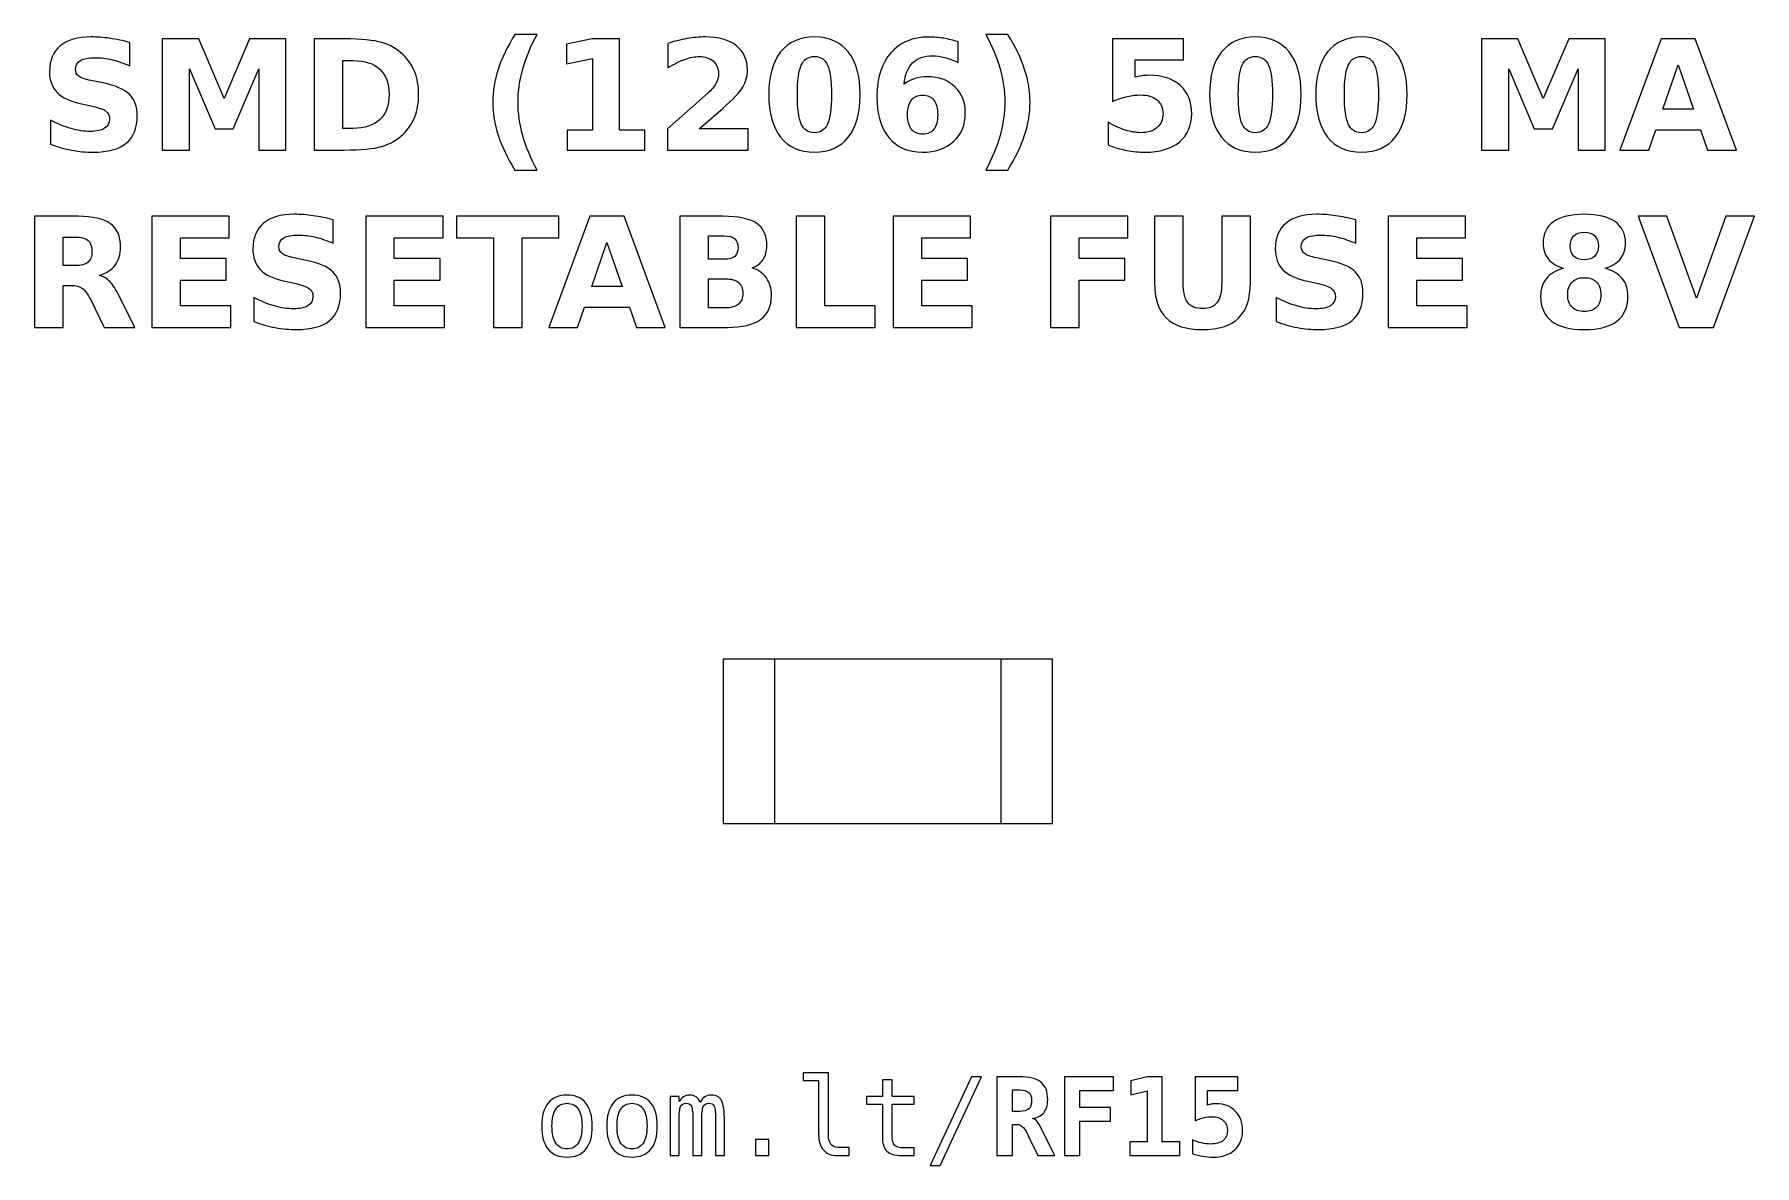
# Model space of a CAD drawing. Header units: centimetres. Extents: x -11.29 to -9.7, y -15.24 to -14.2.
import ezdxf

# ---------------------------------------------------------------- set-up
doc = ezdxf.new("R2010")
doc.units = ezdxf.units.CM
doc.header["$MEASUREMENT"] = 0
doc.layers.add('Layer 1', color=7, linetype='Continuous')

msp = doc.modelspace()

# ---------------------------------------------------------------- linework, layer by layer
at = {"layer": 'Layer 1', "color": 7, "lineweight": 9}
for points in [[(-10.6524, -14.9262), (-10.3476, -14.9262), (-10.3476, -14.7738), (-10.6524, -14.7738), (-10.6524, -14.9262)], [(-10.605, -14.9262), (-10.395, -14.9262), (-10.395, -14.7738), (-10.605, -14.7738), (-10.605, -14.9262)]]:
    msp.add_lwpolyline(points, close=True, dxfattribs=at)
at = {"layer": 'Layer 1', "color": 250}
for points, knots in [([(-11.20171, -14.20284), (-11.20171, -14.20284), (-11.20171, -14.22459), (-11.20171, -14.22459), (-11.20171, -14.22459), (-11.20736, -14.22207), (-11.21288, -14.22017), (-11.21824, -14.21888), (-11.21824, -14.21888), (-11.22363, -14.21758), (-11.22871, -14.21695), (-11.23348, -14.21695), (-11.23348, -14.21695), (-11.23981, -14.21695), (-11.24451, -14.21782), (-11.24755, -14.21956), (-11.24755, -14.21956), (-11.25058, -14.22132), (-11.25209, -14.22403), (-11.25209, -14.2277), (-11.25209, -14.2277), (-11.25209, -14.23045), (-11.25108, -14.23261), (-11.24903, -14.23414), (-11.24903, -14.23414), (-11.24698, -14.23567), (-11.24327, -14.23701), (-11.23788, -14.23811), (-11.23788, -14.23811), (-11.23788, -14.23811), (-11.22659, -14.24037), (-11.22659, -14.24037), (-11.22659, -14.24037), (-11.21514, -14.24268), (-11.20703, -14.24616), (-11.20221, -14.25086), (-11.20221, -14.25086), (-11.19738, -14.25554), (-11.19496, -14.2622), (-11.19496, -14.27083), (-11.19496, -14.27083), (-11.19496, -14.28219), (-11.19832, -14.29063), (-11.20505, -14.29616), (-11.20505, -14.29616), (-11.21178, -14.30168), (-11.22205, -14.30446), (-11.23588, -14.30446), (-11.23588, -14.30446), (-11.24242, -14.30446), (-11.24896, -14.30385), (-11.25552, -14.3026), (-11.25552, -14.3026), (-11.26208, -14.30135), (-11.26867, -14.29952), (-11.27523, -14.2971), (-11.27523, -14.2971), (-11.27523, -14.2971), (-11.27523, -14.27471), (-11.27523, -14.27471), (-11.27523, -14.27471), (-11.26867, -14.27819), (-11.26232, -14.28082), (-11.25618, -14.28259), (-11.25618, -14.28259), (-11.25004, -14.28435), (-11.24414, -14.28524), (-11.23845, -14.28524), (-11.23845, -14.28524), (-11.23266, -14.28524), (-11.22822, -14.28428), (-11.22514, -14.28235), (-11.22514, -14.28235), (-11.22205, -14.28042), (-11.22053, -14.27767), (-11.22053, -14.27407), (-11.22053, -14.27407), (-11.22053, -14.27087), (-11.22156, -14.26838), (-11.22365, -14.26664), (-11.22365, -14.26664), (-11.22575, -14.2649), (-11.22991, -14.26333), (-11.23617, -14.26196), (-11.23617, -14.26196), (-11.23617, -14.26196), (-11.24644, -14.25968), (-11.24644, -14.25968), (-11.24644, -14.25968), (-11.25672, -14.25747), (-11.26425, -14.25397), (-11.269, -14.24914), (-11.269, -14.24914), (-11.27375, -14.24432), (-11.27612, -14.23781), (-11.27612, -14.22965), (-11.27612, -14.22965), (-11.27612, -14.21939), (-11.27281, -14.21151), (-11.2662, -14.20601), (-11.2662, -14.20601), (-11.25959, -14.20048), (-11.25009, -14.19773), (-11.23767, -14.19773), (-11.23767, -14.19773), (-11.23203, -14.19773), (-11.22622, -14.19816), (-11.22024, -14.199), (-11.22024, -14.199), (-11.21427, -14.19985), (-11.20809, -14.20112), (-11.20171, -14.20284)], [0, 0, 0, 0, 0.0357143, 0.0357143, 0.0357143, 0.0357143, 0.0714286, 0.0714286, 0.0714286, 0.0714286, 0.1071429, 0.1071429, 0.1071429, 0.1071429, 0.1428571, 0.1428571, 0.1428571, 0.1428571, 0.1785714, 0.1785714, 0.1785714, 0.1785714, 0.2142857, 0.2142857, 0.2142857, 0.2142857, 0.25, 0.25, 0.25, 0.25, 0.2857143, 0.2857143, 0.2857143, 0.2857143, 0.3214286, 0.3214286, 0.3214286, 0.3214286, 0.3571429, 0.3571429, 0.3571429, 0.3571429, 0.3928571, 0.3928571, 0.3928571, 0.3928571, 0.4285714, 0.4285714, 0.4285714, 0.4285714, 0.4642857, 0.4642857, 0.4642857, 0.4642857, 0.5, 0.5, 0.5, 0.5, 0.5357143, 0.5357143, 0.5357143, 0.5357143, 0.5714286, 0.5714286, 0.5714286, 0.5714286, 0.6071429, 0.6071429, 0.6071429, 0.6071429, 0.6428571, 0.6428571, 0.6428571, 0.6428571, 0.6785714, 0.6785714, 0.6785714, 0.6785714, 0.7142857, 0.7142857, 0.7142857, 0.7142857, 0.75, 0.75, 0.75, 0.75, 0.7857143, 0.7857143, 0.7857143, 0.7857143, 0.8214286, 0.8214286, 0.8214286, 0.8214286, 0.8571429, 0.8571429, 0.8571429, 0.8571429, 0.8928571, 0.8928571, 0.8928571, 0.8928571, 0.9285714, 0.9285714, 0.9285714, 0.9285714, 0.9642857, 0.9642857, 0.9642857, 0.9642857, 1, 1, 1, 1]), ([(-11.17168, -14.19959), (-11.17168, -14.19959), (-11.13793, -14.19959), (-11.13793, -14.19959), (-11.13793, -14.19959), (-11.13793, -14.19959), (-11.11448, -14.25465), (-11.11448, -14.25465), (-11.11448, -14.25465), (-11.11448, -14.25465), (-11.09092, -14.19959), (-11.09092, -14.19959), (-11.09092, -14.19959), (-11.09092, -14.19959), (-11.05724, -14.19959), (-11.05724, -14.19959), (-11.05724, -14.19959), (-11.05724, -14.19959), (-11.05724, -14.30246), (-11.05724, -14.30246), (-11.05724, -14.30246), (-11.05724, -14.30246), (-11.08231, -14.30246), (-11.08231, -14.30246), (-11.08231, -14.30246), (-11.08231, -14.30246), (-11.08231, -14.22722), (-11.08231, -14.22722), (-11.08231, -14.22722), (-11.08231, -14.22722), (-11.10602, -14.28268), (-11.10602, -14.28268), (-11.10602, -14.28268), (-11.10602, -14.28268), (-11.12283, -14.28268), (-11.12283, -14.28268), (-11.12283, -14.28268), (-11.12283, -14.28268), (-11.14654, -14.22722), (-11.14654, -14.22722), (-11.14654, -14.22722), (-11.14654, -14.22722), (-11.14654, -14.30246), (-11.14654, -14.30246), (-11.14654, -14.30246), (-11.14654, -14.30246), (-11.17168, -14.30246), (-11.17168, -14.30246), (-11.17168, -14.30246), (-11.17168, -14.30246), (-11.17168, -14.19959), (-11.17168, -14.19959)], [0, 0, 0, 0, 0.0769231, 0.0769231, 0.0769231, 0.0769231, 0.1538462, 0.1538462, 0.1538462, 0.1538462, 0.2307692, 0.2307692, 0.2307692, 0.2307692, 0.3076923, 0.3076923, 0.3076923, 0.3076923, 0.3846154, 0.3846154, 0.3846154, 0.3846154, 0.4615385, 0.4615385, 0.4615385, 0.4615385, 0.5384615, 0.5384615, 0.5384615, 0.5384615, 0.6153846, 0.6153846, 0.6153846, 0.6153846, 0.6923077, 0.6923077, 0.6923077, 0.6923077, 0.7692308, 0.7692308, 0.7692308, 0.7692308, 0.8461538, 0.8461538, 0.8461538, 0.8461538, 0.9230769, 0.9230769, 0.9230769, 0.9230769, 1, 1, 1, 1]), ([(-11.03125, -14.19959), (-11.03125, -14.19959), (-11.00326, -14.19959), (-11.00326, -14.19959), (-11.00326, -14.19959), (-10.98765, -14.19959), (-10.97603, -14.2007), (-10.96839, -14.20293), (-10.96839, -14.20293), (-10.96074, -14.20516), (-10.95418, -14.20893), (-10.9487, -14.21427), (-10.9487, -14.21427), (-10.94388, -14.2189), (-10.94031, -14.22426), (-10.93795, -14.23033), (-10.93795, -14.23033), (-10.93563, -14.23637), (-10.93445, -14.24324), (-10.93445, -14.25093), (-10.93445, -14.25093), (-10.93445, -14.25869), (-10.93563, -14.26561), (-10.93795, -14.2717), (-10.93795, -14.2717), (-10.94031, -14.27779), (-10.94388, -14.28315), (-10.9487, -14.28778), (-10.9487, -14.28778), (-10.95423, -14.29312), (-10.96084, -14.29689), (-10.96855, -14.29912), (-10.96855, -14.29912), (-10.97627, -14.30135), (-10.98784, -14.30246), (-11.00326, -14.30246), (-11.00326, -14.30246), (-11.00326, -14.30246), (-11.03125, -14.30246), (-11.03125, -14.30246), (-11.03125, -14.30246), (-11.03125, -14.30246), (-11.03125, -14.19959), (-11.03125, -14.19959)], [0, 0, 0, 0, 0.0909091, 0.0909091, 0.0909091, 0.0909091, 0.1818182, 0.1818182, 0.1818182, 0.1818182, 0.2727273, 0.2727273, 0.2727273, 0.2727273, 0.3636364, 0.3636364, 0.3636364, 0.3636364, 0.4545455, 0.4545455, 0.4545455, 0.4545455, 0.5454545, 0.5454545, 0.5454545, 0.5454545, 0.6363636, 0.6363636, 0.6363636, 0.6363636, 0.7272727, 0.7272727, 0.7272727, 0.7272727, 0.8181818, 0.8181818, 0.8181818, 0.8181818, 0.9090909, 0.9090909, 0.9090909, 0.9090909, 1, 1, 1, 1]), ([(-10.82476, -14.32106), (-10.82476, -14.32106), (-10.84522, -14.32106), (-10.84522, -14.32106), (-10.84522, -14.32106), (-10.85225, -14.30973), (-10.85745, -14.29893), (-10.86079, -14.2887), (-10.86079, -14.2887), (-10.86415, -14.27849), (-10.86582, -14.26836), (-10.86582, -14.25829), (-10.86582, -14.25829), (-10.86582, -14.24823), (-10.86413, -14.23804), (-10.86077, -14.22774), (-10.86077, -14.22774), (-10.85738, -14.21742), (-10.85221, -14.20665), (-10.84522, -14.19538), (-10.84522, -14.19538), (-10.84522, -14.19538), (-10.82476, -14.19538), (-10.82476, -14.19538), (-10.82476, -14.19538), (-10.83064, -14.20627), (-10.83504, -14.21692), (-10.83798, -14.22732), (-10.83798, -14.22732), (-10.84092, -14.23771), (-10.8424, -14.24799), (-10.8424, -14.25815), (-10.8424, -14.25815), (-10.8424, -14.26831), (-10.84094, -14.27859), (-10.83803, -14.28903), (-10.83803, -14.28903), (-10.83511, -14.29945), (-10.83069, -14.31013), (-10.82476, -14.32106)], [0, 0, 0, 0, 0.1, 0.1, 0.1, 0.1, 0.2, 0.2, 0.2, 0.2, 0.3, 0.3, 0.3, 0.3, 0.4, 0.4, 0.4, 0.4, 0.5, 0.5, 0.5, 0.5, 0.6, 0.6, 0.6, 0.6, 0.7, 0.7, 0.7, 0.7, 0.8, 0.8, 0.8, 0.8, 0.9, 0.9, 0.9, 0.9, 1, 1, 1, 1]), ([(-10.79694, -14.28414), (-10.79694, -14.28414), (-10.77351, -14.28414), (-10.77351, -14.28414), (-10.77351, -14.28414), (-10.77351, -14.28414), (-10.77351, -14.21765), (-10.77351, -14.21765), (-10.77351, -14.21765), (-10.77351, -14.21765), (-10.79755, -14.22262), (-10.79755, -14.22262), (-10.79755, -14.22262), (-10.79755, -14.22262), (-10.79755, -14.20455), (-10.79755, -14.20455), (-10.79755, -14.20455), (-10.79755, -14.20455), (-10.77365, -14.19959), (-10.77365, -14.19959), (-10.77365, -14.19959), (-10.77365, -14.19959), (-10.74844, -14.19959), (-10.74844, -14.19959), (-10.74844, -14.19959), (-10.74844, -14.19959), (-10.74844, -14.28414), (-10.74844, -14.28414), (-10.74844, -14.28414), (-10.74844, -14.28414), (-10.72502, -14.28414), (-10.72502, -14.28414), (-10.72502, -14.28414), (-10.72502, -14.28414), (-10.72502, -14.30246), (-10.72502, -14.30246), (-10.72502, -14.30246), (-10.72502, -14.30246), (-10.79694, -14.30246), (-10.79694, -14.30246), (-10.79694, -14.30246), (-10.79694, -14.30246), (-10.79694, -14.28414), (-10.79694, -14.28414)], [0, 0, 0, 0, 0.0909091, 0.0909091, 0.0909091, 0.0909091, 0.1818182, 0.1818182, 0.1818182, 0.1818182, 0.2727273, 0.2727273, 0.2727273, 0.2727273, 0.3636364, 0.3636364, 0.3636364, 0.3636364, 0.4545455, 0.4545455, 0.4545455, 0.4545455, 0.5454545, 0.5454545, 0.5454545, 0.5454545, 0.6363636, 0.6363636, 0.6363636, 0.6363636, 0.7272727, 0.7272727, 0.7272727, 0.7272727, 0.8181818, 0.8181818, 0.8181818, 0.8181818, 0.9090909, 0.9090909, 0.9090909, 0.9090909, 1, 1, 1, 1]), ([(-10.67462, -14.28296), (-10.67462, -14.28296), (-10.62934, -14.28296), (-10.62934, -14.28296), (-10.62934, -14.28296), (-10.62934, -14.28296), (-10.62934, -14.30246), (-10.62934, -14.30246), (-10.62934, -14.30246), (-10.62934, -14.30246), (-10.70411, -14.30246), (-10.70411, -14.30246), (-10.70411, -14.30246), (-10.70411, -14.30246), (-10.70411, -14.28296), (-10.70411, -14.28296), (-10.70411, -14.28296), (-10.70411, -14.28296), (-10.66655, -14.24983), (-10.66655, -14.24983), (-10.66655, -14.24983), (-10.66319, -14.24679), (-10.66072, -14.24383), (-10.65912, -14.24094), (-10.65912, -14.24094), (-10.6575, -14.23804), (-10.6567, -14.23503), (-10.6567, -14.2319), (-10.6567, -14.2319), (-10.6567, -14.22708), (-10.65832, -14.2232), (-10.66156, -14.22026), (-10.66156, -14.22026), (-10.66479, -14.21732), (-10.66909, -14.21587), (-10.67448, -14.21587), (-10.67448, -14.21587), (-10.67861, -14.21587), (-10.68313, -14.21676), (-10.68805, -14.21852), (-10.68805, -14.21852), (-10.69296, -14.22029), (-10.69823, -14.22292), (-10.70383, -14.2264), (-10.70383, -14.2264), (-10.70383, -14.2264), (-10.70383, -14.2038), (-10.70383, -14.2038), (-10.70383, -14.2038), (-10.69785, -14.20183), (-10.69195, -14.20032), (-10.68612, -14.19929), (-10.68612, -14.19929), (-10.68028, -14.19825), (-10.67457, -14.19773), (-10.66895, -14.19773), (-10.66895, -14.19773), (-10.65665, -14.19773), (-10.64708, -14.20044), (-10.64026, -14.20587), (-10.64026, -14.20587), (-10.63344, -14.21128), (-10.63003, -14.21883), (-10.63003, -14.22854), (-10.63003, -14.22854), (-10.63003, -14.23414), (-10.63148, -14.23936), (-10.63438, -14.24421), (-10.63438, -14.24421), (-10.63727, -14.24905), (-10.64336, -14.25554), (-10.65263, -14.26368), (-10.65263, -14.26368), (-10.65263, -14.26368), (-10.67462, -14.28296), (-10.67462, -14.28296)], [0, 0, 0, 0, 0.0526316, 0.0526316, 0.0526316, 0.0526316, 0.1052632, 0.1052632, 0.1052632, 0.1052632, 0.1578947, 0.1578947, 0.1578947, 0.1578947, 0.2105263, 0.2105263, 0.2105263, 0.2105263, 0.2631579, 0.2631579, 0.2631579, 0.2631579, 0.3157895, 0.3157895, 0.3157895, 0.3157895, 0.3684211, 0.3684211, 0.3684211, 0.3684211, 0.4210526, 0.4210526, 0.4210526, 0.4210526, 0.4736842, 0.4736842, 0.4736842, 0.4736842, 0.5263158, 0.5263158, 0.5263158, 0.5263158, 0.5789474, 0.5789474, 0.5789474, 0.5789474, 0.6315789, 0.6315789, 0.6315789, 0.6315789, 0.6842105, 0.6842105, 0.6842105, 0.6842105, 0.7368421, 0.7368421, 0.7368421, 0.7368421, 0.7894737, 0.7894737, 0.7894737, 0.7894737, 0.8421053, 0.8421053, 0.8421053, 0.8421053, 0.8947368, 0.8947368, 0.8947368, 0.8947368, 0.9473684, 0.9473684, 0.9473684, 0.9473684, 1, 1, 1, 1]), ([(-10.52565, -14.25112), (-10.52565, -14.26817), (-10.52932, -14.28132), (-10.53668, -14.29058), (-10.53668, -14.29058), (-10.54402, -14.29983), (-10.55446, -14.30446), (-10.56796, -14.30446), (-10.56796, -14.30446), (-10.58151, -14.30446), (-10.59197, -14.29983), (-10.59931, -14.29058), (-10.59931, -14.29058), (-10.60667, -14.28132), (-10.61034, -14.26817), (-10.61034, -14.25112), (-10.61034, -14.25112), (-10.61034, -14.23405), (-10.60667, -14.22087), (-10.59931, -14.21161), (-10.59931, -14.21161), (-10.59197, -14.20237), (-10.58151, -14.19773), (-10.56796, -14.19773), (-10.56796, -14.19773), (-10.55446, -14.19773), (-10.54402, -14.20237), (-10.53668, -14.21161), (-10.53668, -14.21161), (-10.52932, -14.22087), (-10.52565, -14.23405), (-10.52565, -14.25112)], [0, 0, 0, 0, 0.125, 0.125, 0.125, 0.125, 0.25, 0.25, 0.25, 0.25, 0.375, 0.375, 0.375, 0.375, 0.5, 0.5, 0.5, 0.5, 0.625, 0.625, 0.625, 0.625, 0.75, 0.75, 0.75, 0.75, 0.875, 0.875, 0.875, 0.875, 1, 1, 1, 1]), ([(-10.43506, -14.20227), (-10.43506, -14.20227), (-10.43506, -14.2213), (-10.43506, -14.2213), (-10.43506, -14.2213), (-10.43943, -14.21923), (-10.44352, -14.2177), (-10.44738, -14.21671), (-10.44738, -14.21671), (-10.45124, -14.21572), (-10.45502, -14.21523), (-10.45869, -14.21523), (-10.45869, -14.21523), (-10.4666, -14.21523), (-10.47273, -14.21742), (-10.47715, -14.22182), (-10.47715, -14.22182), (-10.48155, -14.22619), (-10.48414, -14.2327), (-10.48487, -14.24134), (-10.48487, -14.24134), (-10.48184, -14.2391), (-10.47854, -14.23741), (-10.47501, -14.23628), (-10.47501, -14.23628), (-10.47149, -14.23515), (-10.46763, -14.23459), (-10.46344, -14.23459), (-10.46344, -14.23459), (-10.45293, -14.23459), (-10.44444, -14.23767), (-10.438, -14.24383), (-10.438, -14.24383), (-10.43153, -14.24997), (-10.42831, -14.25803), (-10.42831, -14.26801), (-10.42831, -14.26801), (-10.42831, -14.27904), (-10.43191, -14.28786), (-10.43913, -14.29451), (-10.43913, -14.29451), (-10.44632, -14.30114), (-10.45601, -14.30446), (-10.46812, -14.30446), (-10.46812, -14.30446), (-10.48148, -14.30446), (-10.49183, -14.29994), (-10.49917, -14.29091), (-10.49917, -14.29091), (-10.50648, -14.2819), (-10.51015, -14.26909), (-10.51015, -14.25251), (-10.51015, -14.25251), (-10.51015, -14.23553), (-10.50587, -14.22217), (-10.49731, -14.21246), (-10.49731, -14.21246), (-10.48873, -14.20274), (-10.47699, -14.19787), (-10.46206, -14.19787), (-10.46206, -14.19787), (-10.45733, -14.19787), (-10.45274, -14.19825), (-10.44827, -14.19898), (-10.44827, -14.19898), (-10.44383, -14.19971), (-10.43943, -14.20081), (-10.43506, -14.20227)], [0, 0, 0, 0, 0.0588235, 0.0588235, 0.0588235, 0.0588235, 0.1176471, 0.1176471, 0.1176471, 0.1176471, 0.1764706, 0.1764706, 0.1764706, 0.1764706, 0.2352941, 0.2352941, 0.2352941, 0.2352941, 0.2941176, 0.2941176, 0.2941176, 0.2941176, 0.3529412, 0.3529412, 0.3529412, 0.3529412, 0.4117647, 0.4117647, 0.4117647, 0.4117647, 0.4705882, 0.4705882, 0.4705882, 0.4705882, 0.5294118, 0.5294118, 0.5294118, 0.5294118, 0.5882353, 0.5882353, 0.5882353, 0.5882353, 0.6470588, 0.6470588, 0.6470588, 0.6470588, 0.7058824, 0.7058824, 0.7058824, 0.7058824, 0.7647059, 0.7647059, 0.7647059, 0.7647059, 0.8235294, 0.8235294, 0.8235294, 0.8235294, 0.8823529, 0.8823529, 0.8823529, 0.8823529, 0.9411765, 0.9411765, 0.9411765, 0.9411765, 1, 1, 1, 1]), ([(-10.40942, -14.32106), (-10.40354, -14.31013), (-10.39912, -14.29945), (-10.39618, -14.28903), (-10.39618, -14.28903), (-10.39324, -14.27859), (-10.39178, -14.26831), (-10.39178, -14.25815), (-10.39178, -14.25815), (-10.39178, -14.24799), (-10.39324, -14.23771), (-10.39618, -14.22732), (-10.39618, -14.22732), (-10.39912, -14.21692), (-10.40354, -14.20627), (-10.40942, -14.19538), (-10.40942, -14.19538), (-10.40942, -14.19538), (-10.38896, -14.19538), (-10.38896, -14.19538), (-10.38896, -14.19538), (-10.38198, -14.20665), (-10.3768, -14.21742), (-10.37341, -14.22774), (-10.37341, -14.22774), (-10.37005, -14.23804), (-10.36836, -14.24823), (-10.36836, -14.25829), (-10.36836, -14.25829), (-10.36836, -14.26836), (-10.37003, -14.27849), (-10.37339, -14.2887), (-10.37339, -14.2887), (-10.37673, -14.29893), (-10.38193, -14.30973), (-10.38896, -14.32106), (-10.38896, -14.32106), (-10.38896, -14.32106), (-10.40942, -14.32106), (-10.40942, -14.32106)], [0, 0, 0, 0, 0.1, 0.1, 0.1, 0.1, 0.2, 0.2, 0.2, 0.2, 0.3, 0.3, 0.3, 0.3, 0.4, 0.4, 0.4, 0.4, 0.5, 0.5, 0.5, 0.5, 0.6, 0.6, 0.6, 0.6, 0.7, 0.7, 0.7, 0.7, 0.8, 0.8, 0.8, 0.8, 0.9, 0.9, 0.9, 0.9, 1, 1, 1, 1]), ([(-10.29213, -14.19959), (-10.29213, -14.19959), (-10.22619, -14.19959), (-10.22619, -14.19959), (-10.22619, -14.19959), (-10.22619, -14.19959), (-10.22619, -14.21909), (-10.22619, -14.21909), (-10.22619, -14.21909), (-10.22619, -14.21909), (-10.27099, -14.21909), (-10.27099, -14.21909), (-10.27099, -14.21909), (-10.27099, -14.21909), (-10.27099, -14.23501), (-10.27099, -14.23501), (-10.27099, -14.23501), (-10.26897, -14.23447), (-10.26694, -14.23405), (-10.2649, -14.23374), (-10.2649, -14.23374), (-10.26285, -14.23343), (-10.26071, -14.23329), (-10.25852, -14.23329), (-10.25852, -14.23329), (-10.24597, -14.23329), (-10.23621, -14.23642), (-10.22922, -14.2427), (-10.22922, -14.2427), (-10.22224, -14.24896), (-10.21876, -14.2577), (-10.21876, -14.2689), (-10.21876, -14.2689), (-10.21876, -14.28002), (-10.22257, -14.28873), (-10.23016, -14.29503), (-10.23016, -14.29503), (-10.23776, -14.30131), (-10.24832, -14.30446), (-10.26182, -14.30446), (-10.26182, -14.30446), (-10.26765, -14.30446), (-10.27344, -14.30389), (-10.27915, -14.30277), (-10.27915, -14.30277), (-10.28487, -14.30164), (-10.29056, -14.29994), (-10.2962, -14.29764), (-10.2962, -14.29764), (-10.2962, -14.29764), (-10.2962, -14.27675), (-10.2962, -14.27675), (-10.2962, -14.27675), (-10.2906, -14.27998), (-10.28529, -14.28238), (-10.28026, -14.28397), (-10.28026, -14.28397), (-10.27522, -14.2856), (-10.27047, -14.2864), (-10.26603, -14.2864), (-10.26603, -14.2864), (-10.25958, -14.2864), (-10.25453, -14.28482), (-10.25083, -14.28167), (-10.25083, -14.28167), (-10.24714, -14.27854), (-10.24528, -14.27429), (-10.24528, -14.2689), (-10.24528, -14.2689), (-10.24528, -14.26349), (-10.24714, -14.25923), (-10.25083, -14.25611), (-10.25083, -14.25611), (-10.25453, -14.25298), (-10.25958, -14.25143), (-10.26603, -14.25143), (-10.26603, -14.25143), (-10.26984, -14.25143), (-10.27391, -14.25192), (-10.27821, -14.25291), (-10.27821, -14.25291), (-10.28254, -14.25389), (-10.28717, -14.25542), (-10.29213, -14.25749), (-10.29213, -14.25749), (-10.29213, -14.25749), (-10.29213, -14.19959), (-10.29213, -14.19959)], [0, 0, 0, 0, 0.0454545, 0.0454545, 0.0454545, 0.0454545, 0.0909091, 0.0909091, 0.0909091, 0.0909091, 0.1363636, 0.1363636, 0.1363636, 0.1363636, 0.1818182, 0.1818182, 0.1818182, 0.1818182, 0.2272727, 0.2272727, 0.2272727, 0.2272727, 0.2727273, 0.2727273, 0.2727273, 0.2727273, 0.3181818, 0.3181818, 0.3181818, 0.3181818, 0.3636364, 0.3636364, 0.3636364, 0.3636364, 0.4090909, 0.4090909, 0.4090909, 0.4090909, 0.4545455, 0.4545455, 0.4545455, 0.4545455, 0.5, 0.5, 0.5, 0.5, 0.5454545, 0.5454545, 0.5454545, 0.5454545, 0.5909091, 0.5909091, 0.5909091, 0.5909091, 0.6363636, 0.6363636, 0.6363636, 0.6363636, 0.6818182, 0.6818182, 0.6818182, 0.6818182, 0.7272727, 0.7272727, 0.7272727, 0.7272727, 0.7727273, 0.7727273, 0.7727273, 0.7727273, 0.8181818, 0.8181818, 0.8181818, 0.8181818, 0.8636364, 0.8636364, 0.8636364, 0.8636364, 0.9090909, 0.9090909, 0.9090909, 0.9090909, 0.9545455, 0.9545455, 0.9545455, 0.9545455, 1, 1, 1, 1]), ([(-10.11746, -14.25112), (-10.11746, -14.26817), (-10.12113, -14.28132), (-10.12849, -14.29058), (-10.12849, -14.29058), (-10.13583, -14.29983), (-10.14627, -14.30446), (-10.15977, -14.30446), (-10.15977, -14.30446), (-10.17332, -14.30446), (-10.18378, -14.29983), (-10.19112, -14.29058), (-10.19112, -14.29058), (-10.19848, -14.28132), (-10.20215, -14.26817), (-10.20215, -14.25112), (-10.20215, -14.25112), (-10.20215, -14.23405), (-10.19848, -14.22087), (-10.19112, -14.21161), (-10.19112, -14.21161), (-10.18378, -14.20237), (-10.17332, -14.19773), (-10.15977, -14.19773), (-10.15977, -14.19773), (-10.14627, -14.19773), (-10.13583, -14.20237), (-10.12849, -14.21161), (-10.12849, -14.21161), (-10.12113, -14.22087), (-10.11746, -14.23405), (-10.11746, -14.25112)], [0, 0, 0, 0, 0.125, 0.125, 0.125, 0.125, 0.25, 0.25, 0.25, 0.25, 0.375, 0.375, 0.375, 0.375, 0.5, 0.5, 0.5, 0.5, 0.625, 0.625, 0.625, 0.625, 0.75, 0.75, 0.75, 0.75, 0.875, 0.875, 0.875, 0.875, 1, 1, 1, 1]), ([(-10.01927, -14.25112), (-10.01927, -14.26817), (-10.02294, -14.28132), (-10.0303, -14.29058), (-10.0303, -14.29058), (-10.03764, -14.29983), (-10.04808, -14.30446), (-10.06158, -14.30446), (-10.06158, -14.30446), (-10.07513, -14.30446), (-10.08559, -14.29983), (-10.09293, -14.29058), (-10.09293, -14.29058), (-10.10029, -14.28132), (-10.10396, -14.26817), (-10.10396, -14.25112), (-10.10396, -14.25112), (-10.10396, -14.23405), (-10.10029, -14.22087), (-10.09293, -14.21161), (-10.09293, -14.21161), (-10.08559, -14.20237), (-10.07513, -14.19773), (-10.06158, -14.19773), (-10.06158, -14.19773), (-10.04808, -14.19773), (-10.03764, -14.20237), (-10.0303, -14.21161), (-10.0303, -14.21161), (-10.02294, -14.22087), (-10.01927, -14.23405), (-10.01927, -14.25112)], [0, 0, 0, 0, 0.125, 0.125, 0.125, 0.125, 0.25, 0.25, 0.25, 0.25, 0.375, 0.375, 0.375, 0.375, 0.5, 0.5, 0.5, 0.5, 0.625, 0.625, 0.625, 0.625, 0.75, 0.75, 0.75, 0.75, 0.875, 0.875, 0.875, 0.875, 1, 1, 1, 1]), ([(-9.95043, -14.19959), (-9.95043, -14.19959), (-9.91668, -14.19959), (-9.91668, -14.19959), (-9.91668, -14.19959), (-9.91668, -14.19959), (-9.89323, -14.25465), (-9.89323, -14.25465), (-9.89323, -14.25465), (-9.89323, -14.25465), (-9.86967, -14.19959), (-9.86967, -14.19959), (-9.86967, -14.19959), (-9.86967, -14.19959), (-9.83599, -14.19959), (-9.83599, -14.19959), (-9.83599, -14.19959), (-9.83599, -14.19959), (-9.83599, -14.30246), (-9.83599, -14.30246), (-9.83599, -14.30246), (-9.83599, -14.30246), (-9.86106, -14.30246), (-9.86106, -14.30246), (-9.86106, -14.30246), (-9.86106, -14.30246), (-9.86106, -14.22722), (-9.86106, -14.22722), (-9.86106, -14.22722), (-9.86106, -14.22722), (-9.88477, -14.28268), (-9.88477, -14.28268), (-9.88477, -14.28268), (-9.88477, -14.28268), (-9.90158, -14.28268), (-9.90158, -14.28268), (-9.90158, -14.28268), (-9.90158, -14.28268), (-9.92529, -14.22722), (-9.92529, -14.22722), (-9.92529, -14.22722), (-9.92529, -14.22722), (-9.92529, -14.30246), (-9.92529, -14.30246), (-9.92529, -14.30246), (-9.92529, -14.30246), (-9.95043, -14.30246), (-9.95043, -14.30246), (-9.95043, -14.30246), (-9.95043, -14.30246), (-9.95043, -14.19959), (-9.95043, -14.19959)], [0, 0, 0, 0, 0.0769231, 0.0769231, 0.0769231, 0.0769231, 0.1538462, 0.1538462, 0.1538462, 0.1538462, 0.2307692, 0.2307692, 0.2307692, 0.2307692, 0.3076923, 0.3076923, 0.3076923, 0.3076923, 0.3846154, 0.3846154, 0.3846154, 0.3846154, 0.4615385, 0.4615385, 0.4615385, 0.4615385, 0.5384615, 0.5384615, 0.5384615, 0.5384615, 0.6153846, 0.6153846, 0.6153846, 0.6153846, 0.6923077, 0.6923077, 0.6923077, 0.6923077, 0.7692308, 0.7692308, 0.7692308, 0.7692308, 0.8461538, 0.8461538, 0.8461538, 0.8461538, 0.9230769, 0.9230769, 0.9230769, 0.9230769, 1, 1, 1, 1]), ([(-9.74758, -14.28374), (-9.74758, -14.28374), (-9.78907, -14.28374), (-9.78907, -14.28374), (-9.78907, -14.28374), (-9.78907, -14.28374), (-9.79561, -14.30246), (-9.79561, -14.30246), (-9.79561, -14.30246), (-9.79561, -14.30246), (-9.82228, -14.30246), (-9.82228, -14.30246), (-9.82228, -14.30246), (-9.82228, -14.30246), (-9.78418, -14.19959), (-9.78418, -14.19959), (-9.78418, -14.19959), (-9.78418, -14.19959), (-9.75255, -14.19959), (-9.75255, -14.19959), (-9.75255, -14.19959), (-9.75255, -14.19959), (-9.71445, -14.30246), (-9.71445, -14.30246), (-9.71445, -14.30246), (-9.71445, -14.30246), (-9.74112, -14.30246), (-9.74112, -14.30246), (-9.74112, -14.30246), (-9.74112, -14.30246), (-9.74758, -14.28374), (-9.74758, -14.28374)], [0, 0, 0, 0, 0.125, 0.125, 0.125, 0.125, 0.25, 0.25, 0.25, 0.25, 0.375, 0.375, 0.375, 0.375, 0.5, 0.5, 0.5, 0.5, 0.625, 0.625, 0.625, 0.625, 0.75, 0.75, 0.75, 0.75, 0.875, 0.875, 0.875, 0.875, 1, 1, 1, 1]), ([(-11.00472, -14.21965), (-11.00472, -14.21965), (-11.00472, -14.2824), (-11.00472, -14.2824), (-11.00472, -14.2824), (-11.00472, -14.2824), (-10.99522, -14.2824), (-10.99522, -14.2824), (-10.99522, -14.2824), (-10.98438, -14.2824), (-10.9761, -14.27972), (-10.97039, -14.27433), (-10.97039, -14.27433), (-10.96467, -14.26897), (-10.9618, -14.26116), (-10.9618, -14.25093), (-10.9618, -14.25093), (-10.9618, -14.24072), (-10.96465, -14.23296), (-10.97034, -14.22765), (-10.97034, -14.22765), (-10.97603, -14.22231), (-10.98433, -14.21965), (-10.99522, -14.21965), (-10.99522, -14.21965), (-10.99522, -14.21965), (-11.00472, -14.21965), (-11.00472, -14.21965)], [0, 0, 0, 0, 0.1428571, 0.1428571, 0.1428571, 0.1428571, 0.2857143, 0.2857143, 0.2857143, 0.2857143, 0.4285714, 0.4285714, 0.4285714, 0.4285714, 0.5714286, 0.5714286, 0.5714286, 0.5714286, 0.7142857, 0.7142857, 0.7142857, 0.7142857, 0.8571429, 0.8571429, 0.8571429, 0.8571429, 1, 1, 1, 1]), ([(-10.55218, -14.25093), (-10.55218, -14.23807), (-10.55338, -14.22901), (-10.5558, -14.22374), (-10.5558, -14.22374), (-10.5582, -14.2185), (-10.56227, -14.21587), (-10.56796, -14.21587), (-10.56796, -14.21587), (-10.57365, -14.21587), (-10.57772, -14.2185), (-10.58017, -14.22374), (-10.58017, -14.22374), (-10.58259, -14.22901), (-10.58381, -14.23807), (-10.58381, -14.25093), (-10.58381, -14.25093), (-10.58381, -14.26391), (-10.58259, -14.27309), (-10.58017, -14.2784), (-10.58017, -14.2784), (-10.57772, -14.28374), (-10.57365, -14.2864), (-10.56796, -14.2864), (-10.56796, -14.2864), (-10.56232, -14.2864), (-10.55827, -14.28374), (-10.55582, -14.2784), (-10.55582, -14.2784), (-10.5534, -14.27309), (-10.55218, -14.26391), (-10.55218, -14.25093)], [0, 0, 0, 0, 0.125, 0.125, 0.125, 0.125, 0.25, 0.25, 0.25, 0.25, 0.375, 0.375, 0.375, 0.375, 0.5, 0.5, 0.5, 0.5, 0.625, 0.625, 0.625, 0.625, 0.75, 0.75, 0.75, 0.75, 0.875, 0.875, 0.875, 0.875, 1, 1, 1, 1]), ([(-10.14399, -14.25093), (-10.14399, -14.23807), (-10.14519, -14.22901), (-10.14761, -14.22374), (-10.14761, -14.22374), (-10.15001, -14.2185), (-10.15408, -14.21587), (-10.15977, -14.21587), (-10.15977, -14.21587), (-10.16546, -14.21587), (-10.16953, -14.2185), (-10.17198, -14.22374), (-10.17198, -14.22374), (-10.1744, -14.22901), (-10.17562, -14.23807), (-10.17562, -14.25093), (-10.17562, -14.25093), (-10.17562, -14.26391), (-10.1744, -14.27309), (-10.17198, -14.2784), (-10.17198, -14.2784), (-10.16953, -14.28374), (-10.16546, -14.2864), (-10.15977, -14.2864), (-10.15977, -14.2864), (-10.15413, -14.2864), (-10.15008, -14.28374), (-10.14763, -14.2784), (-10.14763, -14.2784), (-10.14521, -14.27309), (-10.14399, -14.26391), (-10.14399, -14.25093)], [0, 0, 0, 0, 0.125, 0.125, 0.125, 0.125, 0.25, 0.25, 0.25, 0.25, 0.375, 0.375, 0.375, 0.375, 0.5, 0.5, 0.5, 0.5, 0.625, 0.625, 0.625, 0.625, 0.75, 0.75, 0.75, 0.75, 0.875, 0.875, 0.875, 0.875, 1, 1, 1, 1]), ([(-10.0458, -14.25093), (-10.0458, -14.23807), (-10.047, -14.22901), (-10.04942, -14.22374), (-10.04942, -14.22374), (-10.05182, -14.2185), (-10.05589, -14.21587), (-10.06158, -14.21587), (-10.06158, -14.21587), (-10.06727, -14.21587), (-10.07134, -14.2185), (-10.07379, -14.22374), (-10.07379, -14.22374), (-10.07621, -14.22901), (-10.07743, -14.23807), (-10.07743, -14.25093), (-10.07743, -14.25093), (-10.07743, -14.26391), (-10.07621, -14.27309), (-10.07379, -14.2784), (-10.07379, -14.2784), (-10.07134, -14.28374), (-10.06727, -14.2864), (-10.06158, -14.2864), (-10.06158, -14.2864), (-10.05594, -14.2864), (-10.05189, -14.28374), (-10.04944, -14.2784), (-10.04944, -14.2784), (-10.04702, -14.27309), (-10.0458, -14.26391), (-10.0458, -14.25093)], [0, 0, 0, 0, 0.125, 0.125, 0.125, 0.125, 0.25, 0.25, 0.25, 0.25, 0.375, 0.375, 0.375, 0.375, 0.5, 0.5, 0.5, 0.5, 0.625, 0.625, 0.625, 0.625, 0.75, 0.75, 0.75, 0.75, 0.875, 0.875, 0.875, 0.875, 1, 1, 1, 1]), ([(-9.78246, -14.26464), (-9.78246, -14.26464), (-9.75426, -14.26464), (-9.75426, -14.26464), (-9.75426, -14.26464), (-9.75426, -14.26464), (-9.76833, -14.22372), (-9.76833, -14.22372), (-9.76833, -14.22372), (-9.76833, -14.22372), (-9.78246, -14.26464), (-9.78246, -14.26464)], [0, 0, 0, 0, 0.3333333, 0.3333333, 0.3333333, 0.3333333, 0.6666667, 0.6666667, 0.6666667, 0.6666667, 1, 1, 1, 1]), ([(-10.46784, -14.25168), (-10.4725, -14.25168), (-10.47598, -14.25319), (-10.47828, -14.2562), (-10.47828, -14.2562), (-10.48061, -14.25921), (-10.48176, -14.26373), (-10.48176, -14.26972), (-10.48176, -14.26972), (-10.48176, -14.27574), (-10.48061, -14.28026), (-10.47828, -14.28327), (-10.47828, -14.28327), (-10.47598, -14.28628), (-10.4725, -14.28778), (-10.46784, -14.28778), (-10.46784, -14.28778), (-10.46316, -14.28778), (-10.45966, -14.28628), (-10.45735, -14.28327), (-10.45735, -14.28327), (-10.45502, -14.28026), (-10.45387, -14.27574), (-10.45387, -14.26972), (-10.45387, -14.26972), (-10.45387, -14.26373), (-10.45502, -14.25921), (-10.45735, -14.2562), (-10.45735, -14.2562), (-10.45966, -14.25319), (-10.46316, -14.25168), (-10.46784, -14.25168)], [0, 0, 0, 0, 0.125, 0.125, 0.125, 0.125, 0.25, 0.25, 0.25, 0.25, 0.375, 0.375, 0.375, 0.375, 0.5, 0.5, 0.5, 0.5, 0.625, 0.625, 0.625, 0.625, 0.75, 0.75, 0.75, 0.75, 0.875, 0.875, 0.875, 0.875, 1, 1, 1, 1]), ([(-11.26357, -14.42779), (-11.26357, -14.42779), (-11.26357, -14.46671), (-11.26357, -14.46671), (-11.26357, -14.46671), (-11.26357, -14.46671), (-11.2901, -14.46671), (-11.2901, -14.46671), (-11.2901, -14.46671), (-11.2901, -14.46671), (-11.2901, -14.36384), (-11.2901, -14.36384), (-11.2901, -14.36384), (-11.2901, -14.36384), (-11.24958, -14.36384), (-11.24958, -14.36384), (-11.24958, -14.36384), (-11.23603, -14.36384), (-11.22608, -14.36612), (-11.21978, -14.37066), (-11.21978, -14.37066), (-11.21346, -14.3752), (-11.2103, -14.3824), (-11.2103, -14.39223), (-11.2103, -14.39223), (-11.2103, -14.39902), (-11.21195, -14.40462), (-11.21522, -14.40897), (-11.21522, -14.40897), (-11.21851, -14.41335), (-11.22347, -14.41657), (-11.23008, -14.41862), (-11.23008, -14.41862), (-11.22646, -14.41946), (-11.22319, -14.42132), (-11.22032, -14.42424), (-11.22032, -14.42424), (-11.21745, -14.42715), (-11.21456, -14.43157), (-11.21162, -14.4375), (-11.21162, -14.4375), (-11.21162, -14.4375), (-11.1972, -14.46671), (-11.1972, -14.46671), (-11.1972, -14.46671), (-11.1972, -14.46671), (-11.22547, -14.46671), (-11.22547, -14.46671), (-11.22547, -14.46671), (-11.22547, -14.46671), (-11.23801, -14.44115), (-11.23801, -14.44115), (-11.23801, -14.44115), (-11.24052, -14.43602), (-11.24309, -14.43249), (-11.2457, -14.43061), (-11.2457, -14.43061), (-11.24829, -14.42873), (-11.25174, -14.42779), (-11.25607, -14.42779), (-11.25607, -14.42779), (-11.25607, -14.42779), (-11.26357, -14.42779), (-11.26357, -14.42779)], [0, 0, 0, 0, 0.0625, 0.0625, 0.0625, 0.0625, 0.125, 0.125, 0.125, 0.125, 0.1875, 0.1875, 0.1875, 0.1875, 0.25, 0.25, 0.25, 0.25, 0.3125, 0.3125, 0.3125, 0.3125, 0.375, 0.375, 0.375, 0.375, 0.4375, 0.4375, 0.4375, 0.4375, 0.5, 0.5, 0.5, 0.5, 0.5625, 0.5625, 0.5625, 0.5625, 0.625, 0.625, 0.625, 0.625, 0.6875, 0.6875, 0.6875, 0.6875, 0.75, 0.75, 0.75, 0.75, 0.8125, 0.8125, 0.8125, 0.8125, 0.875, 0.875, 0.875, 0.875, 0.9375, 0.9375, 0.9375, 0.9375, 1, 1, 1, 1]), ([(-11.18145, -14.36384), (-11.18145, -14.36384), (-11.10986, -14.36384), (-11.10986, -14.36384), (-11.10986, -14.36384), (-11.10986, -14.36384), (-11.10986, -14.3839), (-11.10986, -14.3839), (-11.10986, -14.3839), (-11.10986, -14.3839), (-11.15492, -14.3839), (-11.15492, -14.3839), (-11.15492, -14.3839), (-11.15492, -14.3839), (-11.15492, -14.40305), (-11.15492, -14.40305), (-11.15492, -14.40305), (-11.15492, -14.40305), (-11.11257, -14.40305), (-11.11257, -14.40305), (-11.11257, -14.40305), (-11.11257, -14.40305), (-11.11257, -14.42311), (-11.11257, -14.42311), (-11.11257, -14.42311), (-11.11257, -14.42311), (-11.15492, -14.42311), (-11.15492, -14.42311), (-11.15492, -14.42311), (-11.15492, -14.42311), (-11.15492, -14.44665), (-11.15492, -14.44665), (-11.15492, -14.44665), (-11.15492, -14.44665), (-11.10836, -14.44665), (-11.10836, -14.44665), (-11.10836, -14.44665), (-11.10836, -14.44665), (-11.10836, -14.46671), (-11.10836, -14.46671), (-11.10836, -14.46671), (-11.10836, -14.46671), (-11.18145, -14.46671), (-11.18145, -14.46671), (-11.18145, -14.46671), (-11.18145, -14.46671), (-11.18145, -14.36384), (-11.18145, -14.36384)], [0, 0, 0, 0, 0.0833333, 0.0833333, 0.0833333, 0.0833333, 0.1666667, 0.1666667, 0.1666667, 0.1666667, 0.25, 0.25, 0.25, 0.25, 0.3333333, 0.3333333, 0.3333333, 0.3333333, 0.4166667, 0.4166667, 0.4166667, 0.4166667, 0.5, 0.5, 0.5, 0.5, 0.5833333, 0.5833333, 0.5833333, 0.5833333, 0.6666667, 0.6666667, 0.6666667, 0.6666667, 0.75, 0.75, 0.75, 0.75, 0.8333333, 0.8333333, 0.8333333, 0.8333333, 0.9166667, 0.9166667, 0.9166667, 0.9166667, 1, 1, 1, 1]), ([(-11.01346, -14.36709), (-11.01346, -14.36709), (-11.01346, -14.38884), (-11.01346, -14.38884), (-11.01346, -14.38884), (-11.01911, -14.38632), (-11.02463, -14.38442), (-11.02999, -14.38313), (-11.02999, -14.38313), (-11.03538, -14.38183), (-11.04046, -14.3812), (-11.04523, -14.3812), (-11.04523, -14.3812), (-11.05156, -14.3812), (-11.05626, -14.38207), (-11.0593, -14.38381), (-11.0593, -14.38381), (-11.06233, -14.38557), (-11.06384, -14.38828), (-11.06384, -14.39195), (-11.06384, -14.39195), (-11.06384, -14.3947), (-11.06283, -14.39686), (-11.06078, -14.39839), (-11.06078, -14.39839), (-11.05873, -14.39992), (-11.05502, -14.40126), (-11.04963, -14.40236), (-11.04963, -14.40236), (-11.04963, -14.40236), (-11.03834, -14.40462), (-11.03834, -14.40462), (-11.03834, -14.40462), (-11.02689, -14.40693), (-11.01878, -14.41041), (-11.01396, -14.41511), (-11.01396, -14.41511), (-11.00913, -14.41979), (-11.00671, -14.42645), (-11.00671, -14.43508), (-11.00671, -14.43508), (-11.00671, -14.44644), (-11.01007, -14.45488), (-11.0168, -14.46041), (-11.0168, -14.46041), (-11.02353, -14.46593), (-11.0338, -14.46871), (-11.04763, -14.46871), (-11.04763, -14.46871), (-11.05417, -14.46871), (-11.06071, -14.4681), (-11.06727, -14.46685), (-11.06727, -14.46685), (-11.07383, -14.4656), (-11.08042, -14.46377), (-11.08698, -14.46135), (-11.08698, -14.46135), (-11.08698, -14.46135), (-11.08698, -14.43896), (-11.08698, -14.43896), (-11.08698, -14.43896), (-11.08042, -14.44244), (-11.07407, -14.44507), (-11.06793, -14.44684), (-11.06793, -14.44684), (-11.06179, -14.4486), (-11.05589, -14.44949), (-11.0502, -14.44949), (-11.0502, -14.44949), (-11.04441, -14.44949), (-11.03997, -14.44853), (-11.03689, -14.4466), (-11.03689, -14.4466), (-11.0338, -14.44467), (-11.03228, -14.44192), (-11.03228, -14.43832), (-11.03228, -14.43832), (-11.03228, -14.43512), (-11.03331, -14.43263), (-11.0354, -14.43089), (-11.0354, -14.43089), (-11.0375, -14.42915), (-11.04166, -14.42758), (-11.04792, -14.42621), (-11.04792, -14.42621), (-11.04792, -14.42621), (-11.05819, -14.42393), (-11.05819, -14.42393), (-11.05819, -14.42393), (-11.06847, -14.42172), (-11.076, -14.41822), (-11.08075, -14.41339), (-11.08075, -14.41339), (-11.0855, -14.40857), (-11.08787, -14.40206), (-11.08787, -14.3939), (-11.08787, -14.3939), (-11.08787, -14.38364), (-11.08456, -14.37576), (-11.07795, -14.37026), (-11.07795, -14.37026), (-11.07134, -14.36473), (-11.06184, -14.36198), (-11.04942, -14.36198), (-11.04942, -14.36198), (-11.04378, -14.36198), (-11.03797, -14.36241), (-11.03199, -14.36325), (-11.03199, -14.36325), (-11.02602, -14.3641), (-11.01984, -14.36537), (-11.01346, -14.36709)], [0, 0, 0, 0, 0.0357143, 0.0357143, 0.0357143, 0.0357143, 0.0714286, 0.0714286, 0.0714286, 0.0714286, 0.1071429, 0.1071429, 0.1071429, 0.1071429, 0.1428571, 0.1428571, 0.1428571, 0.1428571, 0.1785714, 0.1785714, 0.1785714, 0.1785714, 0.2142857, 0.2142857, 0.2142857, 0.2142857, 0.25, 0.25, 0.25, 0.25, 0.2857143, 0.2857143, 0.2857143, 0.2857143, 0.3214286, 0.3214286, 0.3214286, 0.3214286, 0.3571429, 0.3571429, 0.3571429, 0.3571429, 0.3928571, 0.3928571, 0.3928571, 0.3928571, 0.4285714, 0.4285714, 0.4285714, 0.4285714, 0.4642857, 0.4642857, 0.4642857, 0.4642857, 0.5, 0.5, 0.5, 0.5, 0.5357143, 0.5357143, 0.5357143, 0.5357143, 0.5714286, 0.5714286, 0.5714286, 0.5714286, 0.6071429, 0.6071429, 0.6071429, 0.6071429, 0.6428571, 0.6428571, 0.6428571, 0.6428571, 0.6785714, 0.6785714, 0.6785714, 0.6785714, 0.7142857, 0.7142857, 0.7142857, 0.7142857, 0.75, 0.75, 0.75, 0.75, 0.7857143, 0.7857143, 0.7857143, 0.7857143, 0.8214286, 0.8214286, 0.8214286, 0.8214286, 0.8571429, 0.8571429, 0.8571429, 0.8571429, 0.8928571, 0.8928571, 0.8928571, 0.8928571, 0.9285714, 0.9285714, 0.9285714, 0.9285714, 0.9642857, 0.9642857, 0.9642857, 0.9642857, 1, 1, 1, 1]), ([(-10.98343, -14.36384), (-10.98343, -14.36384), (-10.91184, -14.36384), (-10.91184, -14.36384), (-10.91184, -14.36384), (-10.91184, -14.36384), (-10.91184, -14.3839), (-10.91184, -14.3839), (-10.91184, -14.3839), (-10.91184, -14.3839), (-10.9569, -14.3839), (-10.9569, -14.3839), (-10.9569, -14.3839), (-10.9569, -14.3839), (-10.9569, -14.40305), (-10.9569, -14.40305), (-10.9569, -14.40305), (-10.9569, -14.40305), (-10.91455, -14.40305), (-10.91455, -14.40305), (-10.91455, -14.40305), (-10.91455, -14.40305), (-10.91455, -14.42311), (-10.91455, -14.42311), (-10.91455, -14.42311), (-10.91455, -14.42311), (-10.9569, -14.42311), (-10.9569, -14.42311), (-10.9569, -14.42311), (-10.9569, -14.42311), (-10.9569, -14.44665), (-10.9569, -14.44665), (-10.9569, -14.44665), (-10.9569, -14.44665), (-10.91034, -14.44665), (-10.91034, -14.44665), (-10.91034, -14.44665), (-10.91034, -14.44665), (-10.91034, -14.46671), (-10.91034, -14.46671), (-10.91034, -14.46671), (-10.91034, -14.46671), (-10.98343, -14.46671), (-10.98343, -14.46671), (-10.98343, -14.46671), (-10.98343, -14.46671), (-10.98343, -14.36384), (-10.98343, -14.36384)], [0, 0, 0, 0, 0.0833333, 0.0833333, 0.0833333, 0.0833333, 0.1666667, 0.1666667, 0.1666667, 0.1666667, 0.25, 0.25, 0.25, 0.25, 0.3333333, 0.3333333, 0.3333333, 0.3333333, 0.4166667, 0.4166667, 0.4166667, 0.4166667, 0.5, 0.5, 0.5, 0.5, 0.5833333, 0.5833333, 0.5833333, 0.5833333, 0.6666667, 0.6666667, 0.6666667, 0.6666667, 0.75, 0.75, 0.75, 0.75, 0.8333333, 0.8333333, 0.8333333, 0.8333333, 0.9166667, 0.9166667, 0.9166667, 0.9166667, 1, 1, 1, 1]), ([(-10.89931, -14.36384), (-10.89931, -14.36384), (-10.80451, -14.36384), (-10.80451, -14.36384), (-10.80451, -14.36384), (-10.80451, -14.36384), (-10.80451, -14.3839), (-10.80451, -14.3839), (-10.80451, -14.3839), (-10.80451, -14.3839), (-10.83861, -14.3839), (-10.83861, -14.3839), (-10.83861, -14.3839), (-10.83861, -14.3839), (-10.83861, -14.46671), (-10.83861, -14.46671), (-10.83861, -14.46671), (-10.83861, -14.46671), (-10.86514, -14.46671), (-10.86514, -14.46671), (-10.86514, -14.46671), (-10.86514, -14.46671), (-10.86514, -14.3839), (-10.86514, -14.3839), (-10.86514, -14.3839), (-10.86514, -14.3839), (-10.89931, -14.3839), (-10.89931, -14.3839), (-10.89931, -14.3839), (-10.89931, -14.3839), (-10.89931, -14.36384), (-10.89931, -14.36384)], [0, 0, 0, 0, 0.125, 0.125, 0.125, 0.125, 0.25, 0.25, 0.25, 0.25, 0.375, 0.375, 0.375, 0.375, 0.5, 0.5, 0.5, 0.5, 0.625, 0.625, 0.625, 0.625, 0.75, 0.75, 0.75, 0.75, 0.875, 0.875, 0.875, 0.875, 1, 1, 1, 1]), ([(-10.73931, -14.44799), (-10.73931, -14.44799), (-10.7808, -14.44799), (-10.7808, -14.44799), (-10.7808, -14.44799), (-10.7808, -14.44799), (-10.78734, -14.46671), (-10.78734, -14.46671), (-10.78734, -14.46671), (-10.78734, -14.46671), (-10.81401, -14.46671), (-10.81401, -14.46671), (-10.81401, -14.46671), (-10.81401, -14.46671), (-10.77591, -14.36384), (-10.77591, -14.36384), (-10.77591, -14.36384), (-10.77591, -14.36384), (-10.74428, -14.36384), (-10.74428, -14.36384), (-10.74428, -14.36384), (-10.74428, -14.36384), (-10.70618, -14.46671), (-10.70618, -14.46671), (-10.70618, -14.46671), (-10.70618, -14.46671), (-10.73285, -14.46671), (-10.73285, -14.46671), (-10.73285, -14.46671), (-10.73285, -14.46671), (-10.73931, -14.44799), (-10.73931, -14.44799)], [0, 0, 0, 0, 0.125, 0.125, 0.125, 0.125, 0.25, 0.25, 0.25, 0.25, 0.375, 0.375, 0.375, 0.375, 0.5, 0.5, 0.5, 0.5, 0.625, 0.625, 0.625, 0.625, 0.75, 0.75, 0.75, 0.75, 0.875, 0.875, 0.875, 0.875, 1, 1, 1, 1]), ([(-10.62574, -14.41165), (-10.62005, -14.4133), (-10.61563, -14.41636), (-10.6125, -14.42083), (-10.6125, -14.42083), (-10.60937, -14.42527), (-10.60782, -14.43075), (-10.60782, -14.43722), (-10.60782, -14.43722), (-10.60782, -14.44714), (-10.61119, -14.45453), (-10.61789, -14.4594), (-10.61789, -14.4594), (-10.62459, -14.46426), (-10.6348, -14.46671), (-10.64849, -14.46671), (-10.64849, -14.46671), (-10.64849, -14.46671), (-10.69251, -14.46671), (-10.69251, -14.46671), (-10.69251, -14.46671), (-10.69251, -14.46671), (-10.69251, -14.36384), (-10.69251, -14.36384), (-10.69251, -14.36384), (-10.69251, -14.36384), (-10.65269, -14.36384), (-10.65269, -14.36384), (-10.65269, -14.36384), (-10.6384, -14.36384), (-10.62805, -14.366), (-10.62165, -14.37031), (-10.62165, -14.37031), (-10.61523, -14.37464), (-10.61203, -14.38155), (-10.61203, -14.39105), (-10.61203, -14.39105), (-10.61203, -14.39606), (-10.61321, -14.40032), (-10.61554, -14.40385), (-10.61554, -14.40385), (-10.61789, -14.40735), (-10.62127, -14.40996), (-10.62574, -14.41165)], [0, 0, 0, 0, 0.0909091, 0.0909091, 0.0909091, 0.0909091, 0.1818182, 0.1818182, 0.1818182, 0.1818182, 0.2727273, 0.2727273, 0.2727273, 0.2727273, 0.3636364, 0.3636364, 0.3636364, 0.3636364, 0.4545455, 0.4545455, 0.4545455, 0.4545455, 0.5454545, 0.5454545, 0.5454545, 0.5454545, 0.6363636, 0.6363636, 0.6363636, 0.6363636, 0.7272727, 0.7272727, 0.7272727, 0.7272727, 0.8181818, 0.8181818, 0.8181818, 0.8181818, 0.9090909, 0.9090909, 0.9090909, 0.9090909, 1, 1, 1, 1]), ([(-10.58496, -14.36384), (-10.58496, -14.36384), (-10.55843, -14.36384), (-10.55843, -14.36384), (-10.55843, -14.36384), (-10.55843, -14.36384), (-10.55843, -14.44665), (-10.55843, -14.44665), (-10.55843, -14.44665), (-10.55843, -14.44665), (-10.51187, -14.44665), (-10.51187, -14.44665), (-10.51187, -14.44665), (-10.51187, -14.44665), (-10.51187, -14.46671), (-10.51187, -14.46671), (-10.51187, -14.46671), (-10.51187, -14.46671), (-10.58496, -14.46671), (-10.58496, -14.46671), (-10.58496, -14.46671), (-10.58496, -14.46671), (-10.58496, -14.36384), (-10.58496, -14.36384)], [0, 0, 0, 0, 0.1666667, 0.1666667, 0.1666667, 0.1666667, 0.3333333, 0.3333333, 0.3333333, 0.3333333, 0.5, 0.5, 0.5, 0.5, 0.6666667, 0.6666667, 0.6666667, 0.6666667, 0.8333333, 0.8333333, 0.8333333, 0.8333333, 1, 1, 1, 1]), ([(-10.49505, -14.36384), (-10.49505, -14.36384), (-10.42346, -14.36384), (-10.42346, -14.36384), (-10.42346, -14.36384), (-10.42346, -14.36384), (-10.42346, -14.3839), (-10.42346, -14.3839), (-10.42346, -14.3839), (-10.42346, -14.3839), (-10.46852, -14.3839), (-10.46852, -14.3839), (-10.46852, -14.3839), (-10.46852, -14.3839), (-10.46852, -14.40305), (-10.46852, -14.40305), (-10.46852, -14.40305), (-10.46852, -14.40305), (-10.42617, -14.40305), (-10.42617, -14.40305), (-10.42617, -14.40305), (-10.42617, -14.40305), (-10.42617, -14.42311), (-10.42617, -14.42311), (-10.42617, -14.42311), (-10.42617, -14.42311), (-10.46852, -14.42311), (-10.46852, -14.42311), (-10.46852, -14.42311), (-10.46852, -14.42311), (-10.46852, -14.44665), (-10.46852, -14.44665), (-10.46852, -14.44665), (-10.46852, -14.44665), (-10.42196, -14.44665), (-10.42196, -14.44665), (-10.42196, -14.44665), (-10.42196, -14.44665), (-10.42196, -14.46671), (-10.42196, -14.46671), (-10.42196, -14.46671), (-10.42196, -14.46671), (-10.49505, -14.46671), (-10.49505, -14.46671), (-10.49505, -14.46671), (-10.49505, -14.46671), (-10.49505, -14.36384), (-10.49505, -14.36384)], [0, 0, 0, 0, 0.0833333, 0.0833333, 0.0833333, 0.0833333, 0.1666667, 0.1666667, 0.1666667, 0.1666667, 0.25, 0.25, 0.25, 0.25, 0.3333333, 0.3333333, 0.3333333, 0.3333333, 0.4166667, 0.4166667, 0.4166667, 0.4166667, 0.5, 0.5, 0.5, 0.5, 0.5833333, 0.5833333, 0.5833333, 0.5833333, 0.6666667, 0.6666667, 0.6666667, 0.6666667, 0.75, 0.75, 0.75, 0.75, 0.8333333, 0.8333333, 0.8333333, 0.8333333, 0.9166667, 0.9166667, 0.9166667, 0.9166667, 1, 1, 1, 1]), ([(-10.34952, -14.36384), (-10.34952, -14.36384), (-10.27793, -14.36384), (-10.27793, -14.36384), (-10.27793, -14.36384), (-10.27793, -14.36384), (-10.27793, -14.3839), (-10.27793, -14.3839), (-10.27793, -14.3839), (-10.27793, -14.3839), (-10.32299, -14.3839), (-10.32299, -14.3839), (-10.32299, -14.3839), (-10.32299, -14.3839), (-10.32299, -14.40305), (-10.32299, -14.40305), (-10.32299, -14.40305), (-10.32299, -14.40305), (-10.28061, -14.40305), (-10.28061, -14.40305), (-10.28061, -14.40305), (-10.28061, -14.40305), (-10.28061, -14.42311), (-10.28061, -14.42311), (-10.28061, -14.42311), (-10.28061, -14.42311), (-10.32299, -14.42311), (-10.32299, -14.42311), (-10.32299, -14.42311), (-10.32299, -14.42311), (-10.32299, -14.46671), (-10.32299, -14.46671), (-10.32299, -14.46671), (-10.32299, -14.46671), (-10.34952, -14.46671), (-10.34952, -14.46671), (-10.34952, -14.46671), (-10.34952, -14.46671), (-10.34952, -14.36384), (-10.34952, -14.36384)], [0, 0, 0, 0, 0.1, 0.1, 0.1, 0.1, 0.2, 0.2, 0.2, 0.2, 0.3, 0.3, 0.3, 0.3, 0.4, 0.4, 0.4, 0.4, 0.5, 0.5, 0.5, 0.5, 0.6, 0.6, 0.6, 0.6, 0.7, 0.7, 0.7, 0.7, 0.8, 0.8, 0.8, 0.8, 0.9, 0.9, 0.9, 0.9, 1, 1, 1, 1]), ([(-10.25312, -14.36384), (-10.25312, -14.36384), (-10.22659, -14.36384), (-10.22659, -14.36384), (-10.22659, -14.36384), (-10.22659, -14.36384), (-10.22659, -14.42551), (-10.22659, -14.42551), (-10.22659, -14.42551), (-10.22659, -14.434), (-10.22521, -14.44009), (-10.22243, -14.44373), (-10.22243, -14.44373), (-10.21965, -14.44738), (-10.21512, -14.44921), (-10.20881, -14.44921), (-10.20881, -14.44921), (-10.20246, -14.44921), (-10.1979, -14.44738), (-10.19513, -14.44373), (-10.19513, -14.44373), (-10.19235, -14.44009), (-10.19096, -14.434), (-10.19096, -14.42551), (-10.19096, -14.42551), (-10.19096, -14.42551), (-10.19096, -14.36384), (-10.19096, -14.36384), (-10.19096, -14.36384), (-10.19096, -14.36384), (-10.16443, -14.36384), (-10.16443, -14.36384), (-10.16443, -14.36384), (-10.16443, -14.36384), (-10.16443, -14.42551), (-10.16443, -14.42551), (-10.16443, -14.42551), (-10.16443, -14.44006), (-10.16808, -14.45091), (-10.17539, -14.45803), (-10.17539, -14.45803), (-10.18268, -14.46516), (-10.19383, -14.46871), (-10.20881, -14.46871), (-10.20881, -14.46871), (-10.22375, -14.46871), (-10.23487, -14.46516), (-10.24216, -14.45803), (-10.24216, -14.45803), (-10.24948, -14.45091), (-10.25312, -14.44006), (-10.25312, -14.42551), (-10.25312, -14.42551), (-10.25312, -14.42551), (-10.25312, -14.36384), (-10.25312, -14.36384)], [0, 0, 0, 0, 0.0714286, 0.0714286, 0.0714286, 0.0714286, 0.1428571, 0.1428571, 0.1428571, 0.1428571, 0.2142857, 0.2142857, 0.2142857, 0.2142857, 0.2857143, 0.2857143, 0.2857143, 0.2857143, 0.3571429, 0.3571429, 0.3571429, 0.3571429, 0.4285714, 0.4285714, 0.4285714, 0.4285714, 0.5, 0.5, 0.5, 0.5, 0.5714286, 0.5714286, 0.5714286, 0.5714286, 0.6428571, 0.6428571, 0.6428571, 0.6428571, 0.7142857, 0.7142857, 0.7142857, 0.7142857, 0.7857143, 0.7857143, 0.7857143, 0.7857143, 0.8571429, 0.8571429, 0.8571429, 0.8571429, 0.9285714, 0.9285714, 0.9285714, 0.9285714, 1, 1, 1, 1]), ([(-10.06695, -14.36709), (-10.06695, -14.36709), (-10.06695, -14.38884), (-10.06695, -14.38884), (-10.06695, -14.38884), (-10.0726, -14.38632), (-10.07812, -14.38442), (-10.08348, -14.38313), (-10.08348, -14.38313), (-10.08887, -14.38183), (-10.09395, -14.3812), (-10.09872, -14.3812), (-10.09872, -14.3812), (-10.10505, -14.3812), (-10.10975, -14.38207), (-10.11279, -14.38381), (-10.11279, -14.38381), (-10.11582, -14.38557), (-10.11733, -14.38828), (-10.11733, -14.39195), (-10.11733, -14.39195), (-10.11733, -14.3947), (-10.11632, -14.39686), (-10.11427, -14.39839), (-10.11427, -14.39839), (-10.11222, -14.39992), (-10.10851, -14.40126), (-10.10312, -14.40236), (-10.10312, -14.40236), (-10.10312, -14.40236), (-10.09183, -14.40462), (-10.09183, -14.40462), (-10.09183, -14.40462), (-10.08038, -14.40693), (-10.07227, -14.41041), (-10.06745, -14.41511), (-10.06745, -14.41511), (-10.06262, -14.41979), (-10.0602, -14.42645), (-10.0602, -14.43508), (-10.0602, -14.43508), (-10.0602, -14.44644), (-10.06356, -14.45488), (-10.07029, -14.46041), (-10.07029, -14.46041), (-10.07702, -14.46593), (-10.08729, -14.46871), (-10.10112, -14.46871), (-10.10112, -14.46871), (-10.10766, -14.46871), (-10.1142, -14.4681), (-10.12076, -14.46685), (-10.12076, -14.46685), (-10.12732, -14.4656), (-10.13391, -14.46377), (-10.14047, -14.46135), (-10.14047, -14.46135), (-10.14047, -14.46135), (-10.14047, -14.43896), (-10.14047, -14.43896), (-10.14047, -14.43896), (-10.13391, -14.44244), (-10.12756, -14.44507), (-10.12142, -14.44684), (-10.12142, -14.44684), (-10.11528, -14.4486), (-10.10938, -14.44949), (-10.10369, -14.44949), (-10.10369, -14.44949), (-10.0979, -14.44949), (-10.09346, -14.44853), (-10.09038, -14.4466), (-10.09038, -14.4466), (-10.08729, -14.44467), (-10.08577, -14.44192), (-10.08577, -14.43832), (-10.08577, -14.43832), (-10.08577, -14.43512), (-10.0868, -14.43263), (-10.08889, -14.43089), (-10.08889, -14.43089), (-10.09099, -14.42915), (-10.09515, -14.42758), (-10.10141, -14.42621), (-10.10141, -14.42621), (-10.10141, -14.42621), (-10.11168, -14.42393), (-10.11168, -14.42393), (-10.11168, -14.42393), (-10.12196, -14.42172), (-10.12949, -14.41822), (-10.13424, -14.41339), (-10.13424, -14.41339), (-10.13899, -14.40857), (-10.14136, -14.40206), (-10.14136, -14.3939), (-10.14136, -14.3939), (-10.14136, -14.38364), (-10.13805, -14.37576), (-10.13144, -14.37026), (-10.13144, -14.37026), (-10.12483, -14.36473), (-10.11533, -14.36198), (-10.10291, -14.36198), (-10.10291, -14.36198), (-10.09727, -14.36198), (-10.09146, -14.36241), (-10.08548, -14.36325), (-10.08548, -14.36325), (-10.07951, -14.3641), (-10.07333, -14.36537), (-10.06695, -14.36709)], [0, 0, 0, 0, 0.0357143, 0.0357143, 0.0357143, 0.0357143, 0.0714286, 0.0714286, 0.0714286, 0.0714286, 0.1071429, 0.1071429, 0.1071429, 0.1071429, 0.1428571, 0.1428571, 0.1428571, 0.1428571, 0.1785714, 0.1785714, 0.1785714, 0.1785714, 0.2142857, 0.2142857, 0.2142857, 0.2142857, 0.25, 0.25, 0.25, 0.25, 0.2857143, 0.2857143, 0.2857143, 0.2857143, 0.3214286, 0.3214286, 0.3214286, 0.3214286, 0.3571429, 0.3571429, 0.3571429, 0.3571429, 0.3928571, 0.3928571, 0.3928571, 0.3928571, 0.4285714, 0.4285714, 0.4285714, 0.4285714, 0.4642857, 0.4642857, 0.4642857, 0.4642857, 0.5, 0.5, 0.5, 0.5, 0.5357143, 0.5357143, 0.5357143, 0.5357143, 0.5714286, 0.5714286, 0.5714286, 0.5714286, 0.6071429, 0.6071429, 0.6071429, 0.6071429, 0.6428571, 0.6428571, 0.6428571, 0.6428571, 0.6785714, 0.6785714, 0.6785714, 0.6785714, 0.7142857, 0.7142857, 0.7142857, 0.7142857, 0.75, 0.75, 0.75, 0.75, 0.7857143, 0.7857143, 0.7857143, 0.7857143, 0.8214286, 0.8214286, 0.8214286, 0.8214286, 0.8571429, 0.8571429, 0.8571429, 0.8571429, 0.8928571, 0.8928571, 0.8928571, 0.8928571, 0.9285714, 0.9285714, 0.9285714, 0.9285714, 0.9642857, 0.9642857, 0.9642857, 0.9642857, 1, 1, 1, 1]), ([(-10.03692, -14.36384), (-10.03692, -14.36384), (-9.96533, -14.36384), (-9.96533, -14.36384), (-9.96533, -14.36384), (-9.96533, -14.36384), (-9.96533, -14.3839), (-9.96533, -14.3839), (-9.96533, -14.3839), (-9.96533, -14.3839), (-10.01039, -14.3839), (-10.01039, -14.3839), (-10.01039, -14.3839), (-10.01039, -14.3839), (-10.01039, -14.40305), (-10.01039, -14.40305), (-10.01039, -14.40305), (-10.01039, -14.40305), (-9.96804, -14.40305), (-9.96804, -14.40305), (-9.96804, -14.40305), (-9.96804, -14.40305), (-9.96804, -14.42311), (-9.96804, -14.42311), (-9.96804, -14.42311), (-9.96804, -14.42311), (-10.01039, -14.42311), (-10.01039, -14.42311), (-10.01039, -14.42311), (-10.01039, -14.42311), (-10.01039, -14.44665), (-10.01039, -14.44665), (-10.01039, -14.44665), (-10.01039, -14.44665), (-9.96383, -14.44665), (-9.96383, -14.44665), (-9.96383, -14.44665), (-9.96383, -14.44665), (-9.96383, -14.46671), (-9.96383, -14.46671), (-9.96383, -14.46671), (-9.96383, -14.46671), (-10.03692, -14.46671), (-10.03692, -14.46671), (-10.03692, -14.46671), (-10.03692, -14.46671), (-10.03692, -14.36384), (-10.03692, -14.36384)], [0, 0, 0, 0, 0.0833333, 0.0833333, 0.0833333, 0.0833333, 0.1666667, 0.1666667, 0.1666667, 0.1666667, 0.25, 0.25, 0.25, 0.25, 0.3333333, 0.3333333, 0.3333333, 0.3333333, 0.4166667, 0.4166667, 0.4166667, 0.4166667, 0.5, 0.5, 0.5, 0.5, 0.5833333, 0.5833333, 0.5833333, 0.5833333, 0.6666667, 0.6666667, 0.6666667, 0.6666667, 0.75, 0.75, 0.75, 0.75, 0.8333333, 0.8333333, 0.8333333, 0.8333333, 0.9166667, 0.9166667, 0.9166667, 0.9166667, 1, 1, 1, 1]), ([(-9.8746, -14.41194), (-9.88083, -14.41005), (-9.88554, -14.40716), (-9.88871, -14.40326), (-9.88871, -14.40326), (-9.89189, -14.39935), (-9.89346, -14.39449), (-9.89346, -14.38865), (-9.89346, -14.38865), (-9.89346, -14.37997), (-9.89022, -14.37334), (-9.88375, -14.3688), (-9.88375, -14.3688), (-9.87728, -14.36426), (-9.86776, -14.36198), (-9.85522, -14.36198), (-9.85522, -14.36198), (-9.84278, -14.36198), (-9.8333, -14.36424), (-9.82683, -14.36878), (-9.82683, -14.36878), (-9.82037, -14.3733), (-9.81712, -14.37993), (-9.81712, -14.38865), (-9.81712, -14.38865), (-9.81712, -14.39449), (-9.81872, -14.39935), (-9.82189, -14.40326), (-9.82189, -14.40326), (-9.82509, -14.40716), (-9.82982, -14.41005), (-9.83605, -14.41194), (-9.83605, -14.41194), (-9.82907, -14.41386), (-9.8238, -14.41699), (-9.82025, -14.42134), (-9.82025, -14.42134), (-9.8167, -14.42567), (-9.81491, -14.43115), (-9.81491, -14.43778), (-9.81491, -14.43778), (-9.81491, -14.44797), (-9.8183, -14.45568), (-9.82507, -14.46088), (-9.82507, -14.46088), (-9.83184, -14.4661), (-9.84191, -14.46871), (-9.85522, -14.46871), (-9.85522, -14.46871), (-9.8686, -14.46871), (-9.87869, -14.4661), (-9.88551, -14.46088), (-9.88551, -14.46088), (-9.89233, -14.45568), (-9.89574, -14.44797), (-9.89574, -14.43778), (-9.89574, -14.43778), (-9.89574, -14.43115), (-9.89395, -14.42567), (-9.8904, -14.42134), (-9.8904, -14.42134), (-9.88685, -14.41699), (-9.88158, -14.41386), (-9.8746, -14.41194)], [0, 0, 0, 0, 0.0625, 0.0625, 0.0625, 0.0625, 0.125, 0.125, 0.125, 0.125, 0.1875, 0.1875, 0.1875, 0.1875, 0.25, 0.25, 0.25, 0.25, 0.3125, 0.3125, 0.3125, 0.3125, 0.375, 0.375, 0.375, 0.375, 0.4375, 0.4375, 0.4375, 0.4375, 0.5, 0.5, 0.5, 0.5, 0.5625, 0.5625, 0.5625, 0.5625, 0.625, 0.625, 0.625, 0.625, 0.6875, 0.6875, 0.6875, 0.6875, 0.75, 0.75, 0.75, 0.75, 0.8125, 0.8125, 0.8125, 0.8125, 0.875, 0.875, 0.875, 0.875, 0.9375, 0.9375, 0.9375, 0.9375, 1, 1, 1, 1]), ([(-9.80548, -14.36384), (-9.80548, -14.36384), (-9.77881, -14.36384), (-9.77881, -14.36384), (-9.77881, -14.36384), (-9.77881, -14.36384), (-9.75153, -14.43976), (-9.75153, -14.43976), (-9.75153, -14.43976), (-9.75153, -14.43976), (-9.72432, -14.36384), (-9.72432, -14.36384), (-9.72432, -14.36384), (-9.72432, -14.36384), (-9.69765, -14.36384), (-9.69765, -14.36384), (-9.69765, -14.36384), (-9.69765, -14.36384), (-9.73575, -14.46671), (-9.73575, -14.46671), (-9.73575, -14.46671), (-9.73575, -14.46671), (-9.76738, -14.46671), (-9.76738, -14.46671), (-9.76738, -14.46671), (-9.76738, -14.46671), (-9.80548, -14.36384), (-9.80548, -14.36384)], [0, 0, 0, 0, 0.1428571, 0.1428571, 0.1428571, 0.1428571, 0.2857143, 0.2857143, 0.2857143, 0.2857143, 0.4285714, 0.4285714, 0.4285714, 0.4285714, 0.5714286, 0.5714286, 0.5714286, 0.5714286, 0.7142857, 0.7142857, 0.7142857, 0.7142857, 0.8571429, 0.8571429, 0.8571429, 0.8571429, 1, 1, 1, 1]), ([(-9.86839, -14.39133), (-9.86839, -14.39543), (-9.86726, -14.39858), (-9.86498, -14.40076), (-9.86498, -14.40076), (-9.8627, -14.40298), (-9.85945, -14.40408), (-9.85522, -14.40408), (-9.85522, -14.40408), (-9.85108, -14.40408), (-9.84788, -14.40298), (-9.84565, -14.40076), (-9.84565, -14.40076), (-9.84339, -14.39858), (-9.84226, -14.39543), (-9.84226, -14.39133), (-9.84226, -14.39133), (-9.84226, -14.38724), (-9.84339, -14.38411), (-9.84565, -14.38193), (-9.84565, -14.38193), (-9.84788, -14.37974), (-9.85108, -14.37866), (-9.85522, -14.37866), (-9.85522, -14.37866), (-9.85945, -14.37866), (-9.8627, -14.37976), (-9.86498, -14.38197), (-9.86498, -14.38197), (-9.86726, -14.38416), (-9.86839, -14.38729), (-9.86839, -14.39133)], [0, 0, 0, 0, 0.125, 0.125, 0.125, 0.125, 0.25, 0.25, 0.25, 0.25, 0.375, 0.375, 0.375, 0.375, 0.5, 0.5, 0.5, 0.5, 0.625, 0.625, 0.625, 0.625, 0.75, 0.75, 0.75, 0.75, 0.875, 0.875, 0.875, 0.875, 1, 1, 1, 1]), ([(-11.2524, -14.40947), (-11.24685, -14.40947), (-11.24285, -14.40843), (-11.24045, -14.40636), (-11.24045, -14.40636), (-11.23803, -14.40429), (-11.23683, -14.40088), (-11.23683, -14.39615), (-11.23683, -14.39615), (-11.23683, -14.39147), (-11.23803, -14.38811), (-11.24045, -14.38609), (-11.24045, -14.38609), (-11.24285, -14.38407), (-11.24685, -14.38306), (-11.2524, -14.38306), (-11.2524, -14.38306), (-11.2524, -14.38306), (-11.26357, -14.38306), (-11.26357, -14.38306), (-11.26357, -14.38306), (-11.26357, -14.38306), (-11.26357, -14.40947), (-11.26357, -14.40947), (-11.26357, -14.40947), (-11.26357, -14.40947), (-11.2524, -14.40947), (-11.2524, -14.40947)], [0, 0, 0, 0, 0.1428571, 0.1428571, 0.1428571, 0.1428571, 0.2857143, 0.2857143, 0.2857143, 0.2857143, 0.4285714, 0.4285714, 0.4285714, 0.4285714, 0.5714286, 0.5714286, 0.5714286, 0.5714286, 0.7142857, 0.7142857, 0.7142857, 0.7142857, 0.8571429, 0.8571429, 0.8571429, 0.8571429, 1, 1, 1, 1]), ([(-10.77419, -14.42889), (-10.77419, -14.42889), (-10.74599, -14.42889), (-10.74599, -14.42889), (-10.74599, -14.42889), (-10.74599, -14.42889), (-10.76006, -14.38797), (-10.76006, -14.38797), (-10.76006, -14.38797), (-10.76006, -14.38797), (-10.77419, -14.42889), (-10.77419, -14.42889)], [0, 0, 0, 0, 0.3333333, 0.3333333, 0.3333333, 0.3333333, 0.6666667, 0.6666667, 0.6666667, 0.6666667, 1, 1, 1, 1]), ([(-10.65131, -14.40366), (-10.64712, -14.40366), (-10.64395, -14.40274), (-10.64181, -14.40091), (-10.64181, -14.40091), (-10.63964, -14.39907), (-10.63856, -14.39637), (-10.63856, -14.39277), (-10.63856, -14.39277), (-10.63856, -14.38924), (-10.63964, -14.38656), (-10.64181, -14.3847), (-10.64181, -14.3847), (-10.64395, -14.38284), (-10.64712, -14.3819), (-10.65131, -14.3819), (-10.65131, -14.3819), (-10.65131, -14.3819), (-10.66598, -14.3819), (-10.66598, -14.3819), (-10.66598, -14.3819), (-10.66598, -14.3819), (-10.66598, -14.40366), (-10.66598, -14.40366), (-10.66598, -14.40366), (-10.66598, -14.40366), (-10.65131, -14.40366), (-10.65131, -14.40366)], [0, 0, 0, 0, 0.1428571, 0.1428571, 0.1428571, 0.1428571, 0.2857143, 0.2857143, 0.2857143, 0.2857143, 0.4285714, 0.4285714, 0.4285714, 0.4285714, 0.5714286, 0.5714286, 0.5714286, 0.5714286, 0.7142857, 0.7142857, 0.7142857, 0.7142857, 0.8571429, 0.8571429, 0.8571429, 0.8571429, 1, 1, 1, 1]), ([(-10.65041, -14.44865), (-10.64507, -14.44865), (-10.64108, -14.44752), (-10.63837, -14.44528), (-10.63837, -14.44528), (-10.63569, -14.44303), (-10.63435, -14.43962), (-10.63435, -14.43508), (-10.63435, -14.43508), (-10.63435, -14.43063), (-10.63569, -14.42729), (-10.63835, -14.42506), (-10.63835, -14.42506), (-10.64101, -14.42282), (-10.64503, -14.42172), (-10.65041, -14.42172), (-10.65041, -14.42172), (-10.65041, -14.42172), (-10.66598, -14.42172), (-10.66598, -14.42172), (-10.66598, -14.42172), (-10.66598, -14.42172), (-10.66598, -14.44865), (-10.66598, -14.44865), (-10.66598, -14.44865), (-10.66598, -14.44865), (-10.65041, -14.44865), (-10.65041, -14.44865)], [0, 0, 0, 0, 0.1428571, 0.1428571, 0.1428571, 0.1428571, 0.2857143, 0.2857143, 0.2857143, 0.2857143, 0.4285714, 0.4285714, 0.4285714, 0.4285714, 0.5714286, 0.5714286, 0.5714286, 0.5714286, 0.7142857, 0.7142857, 0.7142857, 0.7142857, 0.8571429, 0.8571429, 0.8571429, 0.8571429, 1, 1, 1, 1]), ([(-9.85522, -14.42068), (-9.86018, -14.42068), (-9.86402, -14.42205), (-9.86667, -14.42475), (-9.86667, -14.42475), (-9.86933, -14.42746), (-9.87067, -14.43134), (-9.87067, -14.43639), (-9.87067, -14.43639), (-9.87067, -14.44145), (-9.86933, -14.44531), (-9.86667, -14.44801), (-9.86667, -14.44801), (-9.86402, -14.45069), (-9.86018, -14.45203), (-9.85522, -14.45203), (-9.85522, -14.45203), (-9.8503, -14.45203), (-9.84654, -14.45069), (-9.84391, -14.44801), (-9.84391, -14.44801), (-9.8413, -14.44531), (-9.83998, -14.44145), (-9.83998, -14.43639), (-9.83998, -14.43639), (-9.83998, -14.43129), (-9.8413, -14.42741), (-9.84391, -14.42471), (-9.84391, -14.42471), (-9.84654, -14.42203), (-9.8503, -14.42068), (-9.85522, -14.42068)], [0, 0, 0, 0, 0.125, 0.125, 0.125, 0.125, 0.25, 0.25, 0.25, 0.25, 0.375, 0.375, 0.375, 0.375, 0.5, 0.5, 0.5, 0.5, 0.625, 0.625, 0.625, 0.625, 0.75, 0.75, 0.75, 0.75, 0.875, 0.875, 0.875, 0.875, 1, 1, 1, 1]), ([(-10.55512, -15.2138), (-10.55512, -15.21784), (-10.55438, -15.22087), (-10.5529, -15.22292), (-10.5529, -15.22292), (-10.55142, -15.22497), (-10.54923, -15.226), (-10.54633, -15.226), (-10.54633, -15.226), (-10.54633, -15.226), (-10.53583, -15.226), (-10.53583, -15.226), (-10.53583, -15.226), (-10.53583, -15.226), (-10.53583, -15.23362), (-10.53583, -15.23362), (-10.53583, -15.23362), (-10.53583, -15.23362), (-10.5472, -15.23362), (-10.5472, -15.23362), (-10.5472, -15.23362), (-10.55258, -15.23362), (-10.55673, -15.23189), (-10.55968, -15.22844), (-10.55968, -15.22844), (-10.56263, -15.22499), (-10.5641, -15.2201), (-10.5641, -15.2138), (-10.5641, -15.2138), (-10.5641, -15.2138), (-10.5641, -15.16413), (-10.5641, -15.16413), (-10.5641, -15.16413), (-10.5641, -15.16413), (-10.5785, -15.16413), (-10.5785, -15.16413), (-10.5785, -15.16413), (-10.5785, -15.16413), (-10.5785, -15.1571), (-10.5785, -15.1571), (-10.5785, -15.1571), (-10.5785, -15.1571), (-10.55512, -15.1571), (-10.55512, -15.1571), (-10.55512, -15.1571), (-10.55512, -15.1571), (-10.55512, -15.2138), (-10.55512, -15.2138)], [0, 0, 0, 0, 0.0833333, 0.0833333, 0.0833333, 0.0833333, 0.1666667, 0.1666667, 0.1666667, 0.1666667, 0.25, 0.25, 0.25, 0.25, 0.3333333, 0.3333333, 0.3333333, 0.3333333, 0.4166667, 0.4166667, 0.4166667, 0.4166667, 0.5, 0.5, 0.5, 0.5, 0.5833333, 0.5833333, 0.5833333, 0.5833333, 0.6666667, 0.6666667, 0.6666667, 0.6666667, 0.75, 0.75, 0.75, 0.75, 0.8333333, 0.8333333, 0.8333333, 0.8333333, 0.9166667, 0.9166667, 0.9166667, 0.9166667, 1, 1, 1, 1]), ([(-10.49612, -15.1634), (-10.49612, -15.1634), (-10.49612, -15.17893), (-10.49612, -15.17893), (-10.49612, -15.17893), (-10.49612, -15.17893), (-10.4757, -15.17893), (-10.4757, -15.17893), (-10.4757, -15.17893), (-10.4757, -15.17893), (-10.4757, -15.18592), (-10.4757, -15.18592), (-10.4757, -15.18592), (-10.4757, -15.18592), (-10.49612, -15.18592), (-10.49612, -15.18592), (-10.49612, -15.18592), (-10.49612, -15.18592), (-10.49612, -15.2156), (-10.49612, -15.2156), (-10.49612, -15.2156), (-10.49612, -15.21964), (-10.49536, -15.22245), (-10.49382, -15.22404), (-10.49382, -15.22404), (-10.49229, -15.22564), (-10.48962, -15.22644), (-10.48582, -15.22644), (-10.48582, -15.22644), (-10.48582, -15.22644), (-10.4757, -15.22644), (-10.4757, -15.22644), (-10.4757, -15.22644), (-10.4757, -15.22644), (-10.4757, -15.23362), (-10.4757, -15.23362), (-10.4757, -15.23362), (-10.4757, -15.23362), (-10.48669, -15.23362), (-10.48669, -15.23362), (-10.48669, -15.23362), (-10.49344, -15.23362), (-10.49819, -15.23227), (-10.50096, -15.22957), (-10.50096, -15.22957), (-10.50372, -15.22687), (-10.50511, -15.2222), (-10.50511, -15.2156), (-10.50511, -15.2156), (-10.50511, -15.2156), (-10.50511, -15.18592), (-10.50511, -15.18592), (-10.50511, -15.18592), (-10.50511, -15.18592), (-10.51971, -15.18592), (-10.51971, -15.18592), (-10.51971, -15.18592), (-10.51971, -15.18592), (-10.51971, -15.17893), (-10.51971, -15.17893), (-10.51971, -15.17893), (-10.51971, -15.17893), (-10.50511, -15.17893), (-10.50511, -15.17893), (-10.50511, -15.17893), (-10.50511, -15.17893), (-10.50511, -15.1634), (-10.50511, -15.1634), (-10.50511, -15.1634), (-10.50511, -15.1634), (-10.49612, -15.1634), (-10.49612, -15.1634)], [0, 0, 0, 0, 0.0555556, 0.0555556, 0.0555556, 0.0555556, 0.1111111, 0.1111111, 0.1111111, 0.1111111, 0.1666667, 0.1666667, 0.1666667, 0.1666667, 0.2222222, 0.2222222, 0.2222222, 0.2222222, 0.2777778, 0.2777778, 0.2777778, 0.2777778, 0.3333333, 0.3333333, 0.3333333, 0.3333333, 0.3888889, 0.3888889, 0.3888889, 0.3888889, 0.4444444, 0.4444444, 0.4444444, 0.4444444, 0.5, 0.5, 0.5, 0.5, 0.5555556, 0.5555556, 0.5555556, 0.5555556, 0.6111111, 0.6111111, 0.6111111, 0.6111111, 0.6666667, 0.6666667, 0.6666667, 0.6666667, 0.7222222, 0.7222222, 0.7222222, 0.7222222, 0.7777778, 0.7777778, 0.7777778, 0.7777778, 0.8333333, 0.8333333, 0.8333333, 0.8333333, 0.8888889, 0.8888889, 0.8888889, 0.8888889, 0.9444444, 0.9444444, 0.9444444, 0.9444444, 1, 1, 1, 1]), ([(-10.42248, -15.16071), (-10.42248, -15.16071), (-10.41319, -15.16071), (-10.41319, -15.16071), (-10.41319, -15.16071), (-10.41319, -15.16071), (-10.45158, -15.2429), (-10.45158, -15.2429), (-10.45158, -15.2429), (-10.45158, -15.2429), (-10.46092, -15.2429), (-10.46092, -15.2429), (-10.46092, -15.2429), (-10.46092, -15.2429), (-10.42248, -15.16071), (-10.42248, -15.16071)], [0, 0, 0, 0, 0.25, 0.25, 0.25, 0.25, 0.5, 0.5, 0.5, 0.5, 0.75, 0.75, 0.75, 0.75, 1, 1, 1, 1]), ([(-10.36629, -15.1992), (-10.36485, -15.19948), (-10.3636, -15.20017), (-10.36255, -15.20123), (-10.36255, -15.20123), (-10.36149, -15.20228), (-10.3602, -15.20435), (-10.35867, -15.2074), (-10.35867, -15.2074), (-10.35867, -15.2074), (-10.34547, -15.23362), (-10.34547, -15.23362), (-10.34547, -15.23362), (-10.34547, -15.23362), (-10.3613, -15.23362), (-10.3613, -15.23362), (-10.3613, -15.23362), (-10.3613, -15.23362), (-10.37009, -15.21522), (-10.37009, -15.21522), (-10.37009, -15.21522), (-10.37035, -15.2147), (-10.3707, -15.21398), (-10.37112, -15.21307), (-10.37112, -15.21307), (-10.37369, -15.20757), (-10.37672, -15.20482), (-10.3802, -15.20482), (-10.3802, -15.20482), (-10.3802, -15.20482), (-10.38479, -15.20482), (-10.38479, -15.20482), (-10.38479, -15.20482), (-10.38479, -15.20482), (-10.38479, -15.23362), (-10.38479, -15.23362), (-10.38479, -15.23362), (-10.38479, -15.23362), (-10.39919, -15.23362), (-10.39919, -15.23362), (-10.39919, -15.23362), (-10.39919, -15.23362), (-10.39919, -15.16071), (-10.39919, -15.16071), (-10.39919, -15.16071), (-10.39919, -15.16071), (-10.37839, -15.16071), (-10.37839, -15.16071), (-10.37839, -15.16071), (-10.36902, -15.16071), (-10.36229, -15.16238), (-10.3582, -15.1657), (-10.3582, -15.1657), (-10.35412, -15.16901), (-10.35207, -15.17441), (-10.35207, -15.18191), (-10.35207, -15.18191), (-10.35207, -15.18692), (-10.35328, -15.19092), (-10.35574, -15.19388), (-10.35574, -15.19388), (-10.35817, -15.19683), (-10.36169, -15.19862), (-10.36629, -15.1992)], [0, 0, 0, 0, 0.0625, 0.0625, 0.0625, 0.0625, 0.125, 0.125, 0.125, 0.125, 0.1875, 0.1875, 0.1875, 0.1875, 0.25, 0.25, 0.25, 0.25, 0.3125, 0.3125, 0.3125, 0.3125, 0.375, 0.375, 0.375, 0.375, 0.4375, 0.4375, 0.4375, 0.4375, 0.5, 0.5, 0.5, 0.5, 0.5625, 0.5625, 0.5625, 0.5625, 0.625, 0.625, 0.625, 0.625, 0.6875, 0.6875, 0.6875, 0.6875, 0.75, 0.75, 0.75, 0.75, 0.8125, 0.8125, 0.8125, 0.8125, 0.875, 0.875, 0.875, 0.875, 0.9375, 0.9375, 0.9375, 0.9375, 1, 1, 1, 1]), ([(-10.38479, -15.17283), (-10.38479, -15.17283), (-10.38479, -15.1927), (-10.38479, -15.1927), (-10.38479, -15.1927), (-10.38479, -15.1927), (-10.378, -15.1927), (-10.378, -15.1927), (-10.378, -15.1927), (-10.37407, -15.1927), (-10.37124, -15.19193), (-10.36954, -15.19038), (-10.36954, -15.19038), (-10.36782, -15.18883), (-10.36697, -15.18628), (-10.36697, -15.18275), (-10.36697, -15.18275), (-10.36697, -15.1792), (-10.36782, -15.17665), (-10.3695, -15.17513), (-10.3695, -15.17513), (-10.3712, -15.1736), (-10.37404, -15.17283), (-10.378, -15.17283), (-10.378, -15.17283), (-10.378, -15.17283), (-10.38479, -15.17283), (-10.38479, -15.17283)], [0, 0, 0, 0, 0.1428571, 0.1428571, 0.1428571, 0.1428571, 0.2857143, 0.2857143, 0.2857143, 0.2857143, 0.4285714, 0.4285714, 0.4285714, 0.4285714, 0.5714286, 0.5714286, 0.5714286, 0.5714286, 0.7142857, 0.7142857, 0.7142857, 0.7142857, 0.8571429, 0.8571429, 0.8571429, 0.8571429, 1, 1, 1, 1]), ([(-10.29117, -15.17341), (-10.29117, -15.17341), (-10.32219, -15.17341), (-10.32219, -15.17341), (-10.32219, -15.17341), (-10.32219, -15.17341), (-10.32219, -15.18913), (-10.32219, -15.18913), (-10.32219, -15.18913), (-10.32219, -15.18913), (-10.29396, -15.18913), (-10.29396, -15.18913), (-10.29396, -15.18913), (-10.29396, -15.18913), (-10.29396, -15.20183), (-10.29396, -15.20183), (-10.29396, -15.20183), (-10.29396, -15.20183), (-10.32219, -15.20183), (-10.32219, -15.20183), (-10.32219, -15.20183), (-10.32219, -15.20183), (-10.32219, -15.23362), (-10.32219, -15.23362), (-10.32219, -15.23362), (-10.32219, -15.23362), (-10.3366, -15.23362), (-10.3366, -15.23362), (-10.3366, -15.23362), (-10.3366, -15.23362), (-10.3366, -15.16071), (-10.3366, -15.16071), (-10.3366, -15.16071), (-10.3366, -15.16071), (-10.29117, -15.16071), (-10.29117, -15.16071), (-10.29117, -15.16071), (-10.29117, -15.16071), (-10.29117, -15.17341), (-10.29117, -15.17341)], [0, 0, 0, 0, 0.1, 0.1, 0.1, 0.1, 0.2, 0.2, 0.2, 0.2, 0.3, 0.3, 0.3, 0.3, 0.4, 0.4, 0.4, 0.4, 0.5, 0.5, 0.5, 0.5, 0.6, 0.6, 0.6, 0.6, 0.7, 0.7, 0.7, 0.7, 0.8, 0.8, 0.8, 0.8, 0.9, 0.9, 0.9, 0.9, 1, 1, 1, 1]), ([(-10.27609, -15.22092), (-10.27609, -15.22092), (-10.25997, -15.22092), (-10.25997, -15.22092), (-10.25997, -15.22092), (-10.25997, -15.22092), (-10.25997, -15.1736), (-10.25997, -15.1736), (-10.25997, -15.1736), (-10.25997, -15.1736), (-10.27495, -15.17731), (-10.27495, -15.17731), (-10.27495, -15.17731), (-10.27495, -15.17731), (-10.27495, -15.16433), (-10.27495, -15.16433), (-10.27495, -15.16433), (-10.27495, -15.16433), (-10.25987, -15.16071), (-10.25987, -15.16071), (-10.25987, -15.16071), (-10.25987, -15.16071), (-10.24595, -15.16071), (-10.24595, -15.16071), (-10.24595, -15.16071), (-10.24595, -15.16071), (-10.24595, -15.22092), (-10.24595, -15.22092), (-10.24595, -15.22092), (-10.24595, -15.22092), (-10.22983, -15.22092), (-10.22983, -15.22092), (-10.22983, -15.22092), (-10.22983, -15.22092), (-10.22983, -15.23362), (-10.22983, -15.23362), (-10.22983, -15.23362), (-10.22983, -15.23362), (-10.27609, -15.23362), (-10.27609, -15.23362), (-10.27609, -15.23362), (-10.27609, -15.23362), (-10.27609, -15.22092), (-10.27609, -15.22092)], [0, 0, 0, 0, 0.0909091, 0.0909091, 0.0909091, 0.0909091, 0.1818182, 0.1818182, 0.1818182, 0.1818182, 0.2727273, 0.2727273, 0.2727273, 0.2727273, 0.3636364, 0.3636364, 0.3636364, 0.3636364, 0.4545455, 0.4545455, 0.4545455, 0.4545455, 0.5454545, 0.5454545, 0.5454545, 0.5454545, 0.6363636, 0.6363636, 0.6363636, 0.6363636, 0.7272727, 0.7272727, 0.7272727, 0.7272727, 0.8181818, 0.8181818, 0.8181818, 0.8181818, 0.9090909, 0.9090909, 0.9090909, 0.9090909, 1, 1, 1, 1]), ([(-10.21564, -15.16071), (-10.21564, -15.16071), (-10.17604, -15.16071), (-10.17604, -15.16071), (-10.17604, -15.16071), (-10.17604, -15.16071), (-10.17604, -15.17341), (-10.17604, -15.17341), (-10.17604, -15.17341), (-10.17604, -15.17341), (-10.20397, -15.17341), (-10.20397, -15.17341), (-10.20397, -15.17341), (-10.20397, -15.17341), (-10.20397, -15.18693), (-10.20397, -15.18693), (-10.20397, -15.18693), (-10.20281, -15.18648), (-10.20154, -15.18615), (-10.20021, -15.18593), (-10.20021, -15.18593), (-10.19887, -15.18572), (-10.19746, -15.18562), (-10.19596, -15.18562), (-10.19596, -15.18562), (-10.18874, -15.18562), (-10.18287, -15.1879), (-10.17837, -15.19245), (-10.17837, -15.19245), (-10.17389, -15.19702), (-10.17164, -15.20293), (-10.17164, -15.21023), (-10.17164, -15.21023), (-10.17164, -15.21789), (-10.17407, -15.22392), (-10.17894, -15.22837), (-10.17894, -15.22837), (-10.18381, -15.23282), (-10.19044, -15.23504), (-10.19884, -15.23504), (-10.19884, -15.23504), (-10.20196, -15.23504), (-10.20512, -15.23477), (-10.20831, -15.23425), (-10.20831, -15.23425), (-10.21149, -15.23374), (-10.21476, -15.23295), (-10.21808, -15.2319), (-10.21808, -15.2319), (-10.21808, -15.2319), (-10.21808, -15.21892), (-10.21808, -15.21892), (-10.21808, -15.21892), (-10.21538, -15.22025), (-10.21259, -15.22125), (-10.20976, -15.22192), (-10.20976, -15.22192), (-10.20691, -15.22259), (-10.20404, -15.22292), (-10.20117, -15.22292), (-10.20117, -15.22292), (-10.19611, -15.22292), (-10.19224, -15.22184), (-10.18961, -15.21967), (-10.18961, -15.21967), (-10.18697, -15.2175), (-10.18566, -15.21437), (-10.18566, -15.21023), (-10.18566, -15.21023), (-10.18566, -15.20642), (-10.18697, -15.20337), (-10.18959, -15.20107), (-10.18959, -15.20107), (-10.19221, -15.19878), (-10.19571, -15.19763), (-10.20006, -15.19763), (-10.20006, -15.19763), (-10.20264, -15.19763), (-10.20521, -15.19795), (-10.20781, -15.19858), (-10.20781, -15.19858), (-10.21039, -15.19922), (-10.21301, -15.20018), (-10.21564, -15.20145), (-10.21564, -15.20145), (-10.21564, -15.20145), (-10.21564, -15.16071), (-10.21564, -15.16071)], [0, 0, 0, 0, 0.0454545, 0.0454545, 0.0454545, 0.0454545, 0.0909091, 0.0909091, 0.0909091, 0.0909091, 0.1363636, 0.1363636, 0.1363636, 0.1363636, 0.1818182, 0.1818182, 0.1818182, 0.1818182, 0.2272727, 0.2272727, 0.2272727, 0.2272727, 0.2727273, 0.2727273, 0.2727273, 0.2727273, 0.3181818, 0.3181818, 0.3181818, 0.3181818, 0.3636364, 0.3636364, 0.3636364, 0.3636364, 0.4090909, 0.4090909, 0.4090909, 0.4090909, 0.4545455, 0.4545455, 0.4545455, 0.4545455, 0.5, 0.5, 0.5, 0.5, 0.5454545, 0.5454545, 0.5454545, 0.5454545, 0.5909091, 0.5909091, 0.5909091, 0.5909091, 0.6363636, 0.6363636, 0.6363636, 0.6363636, 0.6818182, 0.6818182, 0.6818182, 0.6818182, 0.7272727, 0.7272727, 0.7272727, 0.7272727, 0.7727273, 0.7727273, 0.7727273, 0.7727273, 0.8181818, 0.8181818, 0.8181818, 0.8181818, 0.8636364, 0.8636364, 0.8636364, 0.8636364, 0.9090909, 0.9090909, 0.9090909, 0.9090909, 0.9545455, 0.9545455, 0.9545455, 0.9545455, 1, 1, 1, 1]), ([(-10.79707, -15.17761), (-10.78949, -15.17761), (-10.78369, -15.18006), (-10.77967, -15.18498), (-10.77967, -15.18498), (-10.77565, -15.1899), (-10.77364, -15.19702), (-10.77364, -15.20632), (-10.77364, -15.20632), (-10.77364, -15.21567), (-10.77564, -15.22279), (-10.77964, -15.22769), (-10.77964, -15.22769), (-10.78366, -15.23259), (-10.78946, -15.23504), (-10.79707, -15.23504), (-10.79707, -15.23504), (-10.80467, -15.23504), (-10.81046, -15.23259), (-10.81448, -15.22769), (-10.81448, -15.22769), (-10.81848, -15.22279), (-10.82048, -15.21567), (-10.82048, -15.20632), (-10.82048, -15.20632), (-10.82048, -15.19702), (-10.81848, -15.1899), (-10.81448, -15.18498), (-10.81448, -15.18498), (-10.81046, -15.18006), (-10.80467, -15.17761), (-10.79707, -15.17761)], [0, 0, 0, 0, 0.125, 0.125, 0.125, 0.125, 0.25, 0.25, 0.25, 0.25, 0.375, 0.375, 0.375, 0.375, 0.5, 0.5, 0.5, 0.5, 0.625, 0.625, 0.625, 0.625, 0.75, 0.75, 0.75, 0.75, 0.875, 0.875, 0.875, 0.875, 1, 1, 1, 1]), ([(-10.79707, -15.18523), (-10.80164, -15.18523), (-10.80509, -15.187), (-10.80744, -15.19055), (-10.80744, -15.19055), (-10.80979, -15.1941), (-10.81096, -15.19937), (-10.81096, -15.20632), (-10.81096, -15.20632), (-10.81096, -15.21325), (-10.80979, -15.2185), (-10.80744, -15.22207), (-10.80744, -15.22207), (-10.80509, -15.22564), (-10.80164, -15.22742), (-10.79707, -15.22742), (-10.79707, -15.22742), (-10.79249, -15.22742), (-10.78902, -15.22564), (-10.78667, -15.22207), (-10.78667, -15.22207), (-10.78432, -15.2185), (-10.78316, -15.21325), (-10.78316, -15.20632), (-10.78316, -15.20632), (-10.78316, -15.19937), (-10.78432, -15.1941), (-10.78667, -15.19055), (-10.78667, -15.19055), (-10.78902, -15.187), (-10.79249, -15.18523), (-10.79707, -15.18523)], [0, 0, 0, 0, 0.125, 0.125, 0.125, 0.125, 0.25, 0.25, 0.25, 0.25, 0.375, 0.375, 0.375, 0.375, 0.5, 0.5, 0.5, 0.5, 0.625, 0.625, 0.625, 0.625, 0.75, 0.75, 0.75, 0.75, 0.875, 0.875, 0.875, 0.875, 1, 1, 1, 1]), ([(-10.73686, -15.17761), (-10.72928, -15.17761), (-10.72348, -15.18006), (-10.71946, -15.18498), (-10.71946, -15.18498), (-10.71544, -15.1899), (-10.71343, -15.19702), (-10.71343, -15.20632), (-10.71343, -15.20632), (-10.71343, -15.21567), (-10.71543, -15.22279), (-10.71943, -15.22769), (-10.71943, -15.22769), (-10.72345, -15.23259), (-10.72925, -15.23504), (-10.73686, -15.23504), (-10.73686, -15.23504), (-10.74446, -15.23504), (-10.75025, -15.23259), (-10.75427, -15.22769), (-10.75427, -15.22769), (-10.75827, -15.22279), (-10.76027, -15.21567), (-10.76027, -15.20632), (-10.76027, -15.20632), (-10.76027, -15.19702), (-10.75827, -15.1899), (-10.75427, -15.18498), (-10.75427, -15.18498), (-10.75025, -15.18006), (-10.74446, -15.17761), (-10.73686, -15.17761)], [0, 0, 0, 0, 0.125, 0.125, 0.125, 0.125, 0.25, 0.25, 0.25, 0.25, 0.375, 0.375, 0.375, 0.375, 0.5, 0.5, 0.5, 0.5, 0.625, 0.625, 0.625, 0.625, 0.75, 0.75, 0.75, 0.75, 0.875, 0.875, 0.875, 0.875, 1, 1, 1, 1]), ([(-10.73686, -15.18523), (-10.74143, -15.18523), (-10.74488, -15.187), (-10.74723, -15.19055), (-10.74723, -15.19055), (-10.74958, -15.1941), (-10.75075, -15.19937), (-10.75075, -15.20632), (-10.75075, -15.20632), (-10.75075, -15.21325), (-10.74958, -15.2185), (-10.74723, -15.22207), (-10.74723, -15.22207), (-10.74488, -15.22564), (-10.74143, -15.22742), (-10.73686, -15.22742), (-10.73686, -15.22742), (-10.73228, -15.22742), (-10.72881, -15.22564), (-10.72646, -15.22207), (-10.72646, -15.22207), (-10.72411, -15.2185), (-10.72295, -15.21325), (-10.72295, -15.20632), (-10.72295, -15.20632), (-10.72295, -15.19937), (-10.72411, -15.1941), (-10.72646, -15.19055), (-10.72646, -15.19055), (-10.72881, -15.187), (-10.73228, -15.18523), (-10.73686, -15.18523)], [0, 0, 0, 0, 0.125, 0.125, 0.125, 0.125, 0.25, 0.25, 0.25, 0.25, 0.375, 0.375, 0.375, 0.375, 0.5, 0.5, 0.5, 0.5, 0.625, 0.625, 0.625, 0.625, 0.75, 0.75, 0.75, 0.75, 0.875, 0.875, 0.875, 0.875, 1, 1, 1, 1]), ([(-10.67374, -15.1845), (-10.67264, -15.18215), (-10.67122, -15.18041), (-10.6695, -15.1793), (-10.6695, -15.1793), (-10.6678, -15.17818), (-10.66574, -15.17761), (-10.66334, -15.17761), (-10.66334, -15.17761), (-10.65894, -15.17761), (-10.65583, -15.17931), (-10.65403, -15.18271), (-10.65403, -15.18271), (-10.65222, -15.18612), (-10.65132, -15.19252), (-10.65132, -15.20193), (-10.65132, -15.20193), (-10.65132, -15.20193), (-10.65132, -15.23362), (-10.65132, -15.23362), (-10.65132, -15.23362), (-10.65132, -15.23362), (-10.65952, -15.23362), (-10.65952, -15.23362), (-10.65952, -15.23362), (-10.65952, -15.23362), (-10.65952, -15.20232), (-10.65952, -15.20232), (-10.65952, -15.20232), (-10.65952, -15.1946), (-10.65995, -15.18982), (-10.66082, -15.18793), (-10.66082, -15.18793), (-10.66167, -15.18607), (-10.66325, -15.18513), (-10.66554, -15.18513), (-10.66554, -15.18513), (-10.66814, -15.18513), (-10.66992, -15.18613), (-10.67089, -15.18813), (-10.67089, -15.18813), (-10.67184, -15.19013), (-10.67232, -15.19487), (-10.67232, -15.20232), (-10.67232, -15.20232), (-10.67232, -15.20232), (-10.67232, -15.23362), (-10.67232, -15.23362), (-10.67232, -15.23362), (-10.67232, -15.23362), (-10.68052, -15.23362), (-10.68052, -15.23362), (-10.68052, -15.23362), (-10.68052, -15.23362), (-10.68052, -15.20232), (-10.68052, -15.20232), (-10.68052, -15.20232), (-10.68052, -15.1945), (-10.68099, -15.18968), (-10.68192, -15.18787), (-10.68192, -15.18787), (-10.68284, -15.18605), (-10.6845, -15.18513), (-10.68692, -15.18513), (-10.68692, -15.18513), (-10.6893, -15.18513), (-10.69096, -15.18613), (-10.69187, -15.18813), (-10.69187, -15.18813), (-10.69281, -15.19013), (-10.69327, -15.19487), (-10.69327, -15.20232), (-10.69327, -15.20232), (-10.69327, -15.20232), (-10.69327, -15.23362), (-10.69327, -15.23362), (-10.69327, -15.23362), (-10.69327, -15.23362), (-10.70142, -15.23362), (-10.70142, -15.23362), (-10.70142, -15.23362), (-10.70142, -15.23362), (-10.70142, -15.17893), (-10.70142, -15.17893), (-10.70142, -15.17893), (-10.70142, -15.17893), (-10.69327, -15.17893), (-10.69327, -15.17893), (-10.69327, -15.17893), (-10.69327, -15.17893), (-10.69327, -15.18361), (-10.69327, -15.18361), (-10.69327, -15.18361), (-10.69221, -15.18166), (-10.69086, -15.18018), (-10.68924, -15.17915), (-10.68924, -15.17915), (-10.68764, -15.17813), (-10.6858, -15.17761), (-10.68375, -15.17761), (-10.68375, -15.17761), (-10.68127, -15.17761), (-10.67922, -15.17818), (-10.67757, -15.17931), (-10.67757, -15.17931), (-10.67592, -15.18046), (-10.67465, -15.18218), (-10.67374, -15.1845)], [0, 0, 0, 0, 0.037037, 0.037037, 0.037037, 0.037037, 0.0740741, 0.0740741, 0.0740741, 0.0740741, 0.1111111, 0.1111111, 0.1111111, 0.1111111, 0.1481481, 0.1481481, 0.1481481, 0.1481481, 0.1851852, 0.1851852, 0.1851852, 0.1851852, 0.2222222, 0.2222222, 0.2222222, 0.2222222, 0.2592593, 0.2592593, 0.2592593, 0.2592593, 0.2962963, 0.2962963, 0.2962963, 0.2962963, 0.3333333, 0.3333333, 0.3333333, 0.3333333, 0.3703704, 0.3703704, 0.3703704, 0.3703704, 0.4074074, 0.4074074, 0.4074074, 0.4074074, 0.4444444, 0.4444444, 0.4444444, 0.4444444, 0.4814815, 0.4814815, 0.4814815, 0.4814815, 0.5185185, 0.5185185, 0.5185185, 0.5185185, 0.5555556, 0.5555556, 0.5555556, 0.5555556, 0.5925926, 0.5925926, 0.5925926, 0.5925926, 0.6296296, 0.6296296, 0.6296296, 0.6296296, 0.6666667, 0.6666667, 0.6666667, 0.6666667, 0.7037037, 0.7037037, 0.7037037, 0.7037037, 0.7407407, 0.7407407, 0.7407407, 0.7407407, 0.7777778, 0.7777778, 0.7777778, 0.7777778, 0.8148148, 0.8148148, 0.8148148, 0.8148148, 0.8518519, 0.8518519, 0.8518519, 0.8518519, 0.8888889, 0.8888889, 0.8888889, 0.8888889, 0.9259259, 0.9259259, 0.9259259, 0.9259259, 0.962963, 0.962963, 0.962963, 0.962963, 1, 1, 1, 1]), ([(-10.62264, -15.21872), (-10.62264, -15.21872), (-10.61034, -15.21872), (-10.61034, -15.21872), (-10.61034, -15.21872), (-10.61034, -15.21872), (-10.61034, -15.23362), (-10.61034, -15.23362), (-10.61034, -15.23362), (-10.61034, -15.23362), (-10.62264, -15.23362), (-10.62264, -15.23362), (-10.62264, -15.23362), (-10.62264, -15.23362), (-10.62264, -15.21872), (-10.62264, -15.21872)], [0, 0, 0, 0, 0.25, 0.25, 0.25, 0.25, 0.5, 0.5, 0.5, 0.5, 0.75, 0.75, 0.75, 0.75, 1, 1, 1, 1])]:
    msp.add_open_spline(points, degree=3, knots=knots, dxfattribs=at)

doc.saveas('drawing.dxf')
